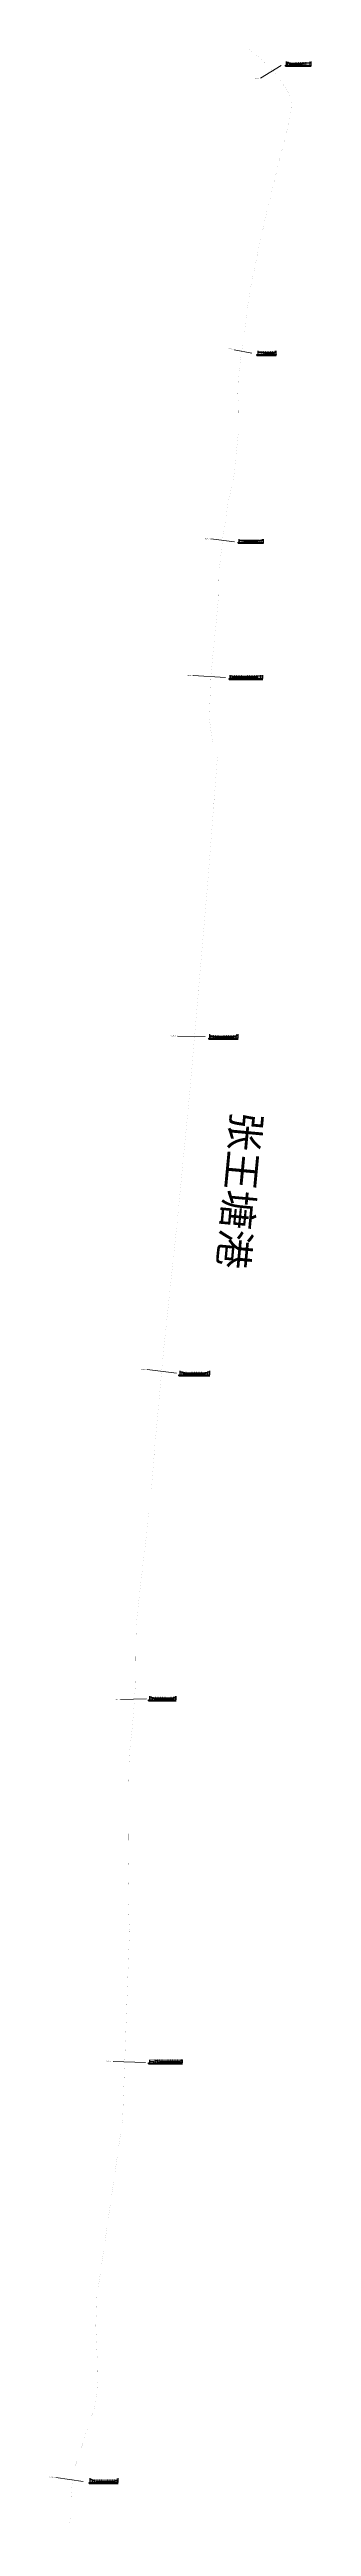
# Model space of a CAD drawing. Extents: x 492136 to 493043, y 3422856 to 3431441.
import ezdxf
from ezdxf.enums import TextEntityAlignment as Align

# ---------------------------------------------------------------- set-up
doc = ezdxf.new("R2010")
doc.units = 0
doc.header["$LTSCALE"] = 0.5
doc.linetypes.add('X4', pattern=[1.6, 0, -1.6])
for name, color, linetype in [('DMX', 1, 'CONTINUOUS'), ('zdm1', 2, 'CONTINUOUS'), ('ZDMT5', 3, 'CONTINUOUS'), ('ZJ', 7, 'CONTINUOUS'), ('图层1', 4, 'CONTINUOUS'), ('断面线', 7, 'CONTINUOUS'), ('河道名称', 7, 'CONTINUOUS')]:
    doc.layers.add(name, color=color, linetype=linetype)
doc.layers.add('县级河道', color=12, linetype='CONTINUOUS', lineweight=60)
doc.layers.add('断面号', color=7, linetype='CONTINUOUS', lineweight=30)
doc.styles.add('HZ', font='rs.shx', dxfattribs={"width": 0.8, "bigfont": 'hztxt.shx'})
doc.styles.add('宋体', font='')
doc.styles.add('微软雅黑', font='msyh.ttf')
doc.styles.get('宋体').set_extended_font_data('SimSun')

msp = doc.modelspace()

# ---------------------------------------------------------------- linework, layer by layer
at = {"layer": 'DMX', "linetype": 'Continuous', "flags": 128}
for points in [[(492957.4, 3431396.7), (492959.2, 3431396.8), (492962.3, 3431396.6), (492965.9, 3431394.4), (492966.1, 3431394.4), (492966.8, 3431392.5), (492969.7, 3431389.7), (492973.8, 3431389.6), (492979.1, 3431389.4), (492985.1, 3431389.3), (492987.9, 3431389.3), (492991.7, 3431389.4), (492996.8, 3431389.4), (493001.5, 3431389.4), (493005.4, 3431389.7), (493007.6, 3431389.8), (493011.7, 3431392.4), (493012, 3431394.4), (493012.7, 3431394.4), (493016.9, 3431394.6), (493017.4, 3431395.2), (493019, 3431395.3), (493026.2, 3431395.5), (493034.5, 3431395.1), (493037.6, 3431395.5), (493039.7, 3431395.4), (493041.2, 3431395.3)], [(492858.7, 3430393.3), (492863.8, 3430393.2), (492863.8, 3430393.3), (492866.8, 3430393.4), (492869.5, 3430393.2), (492869.5, 3430393.4), (492870.2, 3430392.6), (492870.6, 3430393.2), (492870.7, 3430393.2), (492870.9, 3430390.8), (492876.8, 3430389.1), (492878.1, 3430389.2), (492880.5, 3430388.9), (492882.8, 3430388.7), (492886.2, 3430387.5), (492891.2, 3430387.4), (492895, 3430387.4), (492898.2, 3430387.4), (492901.2, 3430387.7), (492904.7, 3430387.7), (492910.3, 3430387.8), (492914, 3430389.2), (492916.1, 3430389.3), (492919.5, 3430390.7), (492919.8, 3430392.7), (492920.2, 3430392.6)], [(492793.3, 3429740.2), (492802.7, 3429740.1), (492811.1, 3429738.5), (492812.6, 3429738.4), (492814.6, 3429738.3), (492816.9, 3429738), (492819.3, 3429737.6), (492821.6, 3429737.1), (492823.8, 3429736.8), (492826.4, 3429736.3), (492829.5, 3429735.9), (492832.9, 3429735.9), (492836.4, 3429736.1), (492839.9, 3429736.6), (492843.5, 3429737.2), (492847, 3429737.7), (492850.4, 3429738.1), (492853.2, 3429738.6), (492856.1, 3429738.8), (492857.3, 3429739), (492865.2, 3429740.2), (492876.4, 3429740.3)], [(492761.9, 3429270.3), (492763.2, 3429270), (492767.2, 3429268.9), (492767.3, 3429269.1), (492768.1, 3429269.1), (492768.5, 3429267.1), (492773.1, 3429266.9), (492777.5, 3429267), (492781.4, 3429266.9), (492783.3, 3429266.8), (492785.9, 3429266.5), (492789.3, 3429265.6), (492792.8, 3429264.7), (492796.1, 3429264.4), (492799.4, 3429263.9), (492802.8, 3429263.5), (492806.3, 3429263.2), (492809.8, 3429263.6), (492812.1, 3429263.5), (492816.1, 3429263.4), (492819.6, 3429263.3), (492823.2, 3429263.6), (492826.7, 3429263.6), (492830.7, 3429263.7), (492832.7, 3429263.7), (492834.4, 3429263.7), (492836.3, 3429263.7), (492838, 3429263.7), (492841.1, 3429263.6), (492844.7, 3429263.6), (492849.2, 3429263.7), (492851.8, 3429263.7), (492855.5, 3429267.5), (492855.5, 3429267.5), (492855.9, 3429270.1), (492855.9, 3429269.9), (492856.7, 3429270.1), (492857.1, 3429269.9), (492867.5, 3429270), (492873.8, 3429269.9)], [(492691.9, 3428022.5), (492695.6, 3428022.4), (492701.4, 3428022.4), (492702.8, 3428022), (492703.2, 3428022), (492704.1, 3428022), (492704.7, 3428020.2), (492706.7, 3428019.4), (492708.6, 3428019.2), (492711, 3428017.2), (492713.3, 3428016.9), (492715.3, 3428016.8), (492717.5, 3428016.7), (492720.3, 3428016.5), (492723.5, 3428016.4), (492727.3, 3428016.3), (492731, 3428016.4), (492734.7, 3428016.6), (492738.3, 3428016.6), (492742.1, 3428016.7), (492745.8, 3428016.7), (492749.5, 3428016.7), (492753.2, 3428016.8), (492757, 3428016.8), (492760.7, 3428016.7), (492764.2, 3428016.9), (492767.5, 3428018.1), (492770.4, 3428019.3), (492771.6, 3428019.6), (492773.6, 3428019.7), (492778.1, 3428020.2), (492778.6, 3428022.1), (492779, 3428022.1), (492781, 3428022.7), (492783.2, 3428023.6), (492783.2, 3428023.6), (492784.1, 3428024.5), (492786.6, 3428024.5), (492788.1, 3428024.4)], [(492588.3, 3426857.7), (492592.1, 3426857.8), (492595.2, 3426857.7), (492598.3, 3426855.7), (492600.9, 3426855.4), (492601, 3426855.5), (492601.5, 3426855.5), (492601.9, 3426853.3), (492604, 3426851.5), (492607.6, 3426851.3), (492614.1, 3426851.1), (492616.5, 3426850.9), (492620.6, 3426850.7), (492623.4, 3426850.1), (492626.6, 3426849.9), (492629.8, 3426849.7), (492633.2, 3426849.7), (492637, 3426849.8), (492639, 3426849.8), (492641.1, 3426849.7), (492643.2, 3426849.6), (492649.7, 3426849.5), (492651.9, 3426849.4), (492654, 3426849.6), (492656.2, 3426849.9), (492658.6, 3426850.2), (492661.8, 3426850.4), (492664.9, 3426850.6), (492667.4, 3426851.2), (492670.9, 3426851.4), (492675.9, 3426853.6), (492676.1, 3426853.3), (492676.4, 3426855.5), (492676.5, 3426855.5), (492677.1, 3426855.3), (492680.7, 3426855.9), (492683.5, 3426857.1), (492684.3, 3426857.9), (492685.6, 3426857.9), (492690.2, 3426857.9)], [(492483.2, 3425731.3), (492485.5, 3425731.3), (492488, 3425731.2), (492488.6, 3425730.7), (492490.7, 3425729.4), (492492.4, 3425729.4), (492493.2, 3425729.3), (492493.4, 3425729.3), (492493.8, 3425727.4), (492498.2, 3425725.9), (492505, 3425725.9), (492506.3, 3425725.1), (492508.9, 3425723.9), (492511.4, 3425723.7), (492517.5, 3425723.6), (492525.1, 3425723.6), (492530.1, 3425723.7), (492537.1, 3425723.7), (492542.3, 3425723.7), (492548, 3425723.9), (492550, 3425724.4), (492552.1, 3425724.4), (492554.3, 3425724.4), (492556.5, 3425724.4), (492558.5, 3425725.1), (492559.1, 3425725.6), (492559.5, 3425725.3), (492560.1, 3425726), (492561.8, 3425726.2), (492562, 3425726.1), (492563.4, 3425726.5), (492565.9, 3425727.3), (492566.2, 3425729.3), (492566.8, 3425729.3), (492569.8, 3425729.5), (492570.7, 3425730.6), (492572.7, 3425730.9), (492573.3, 3425730.3)], [(492483.6, 3424469.2), (492497.3, 3424469.1), (492503.7, 3424471.2), (492510.4, 3424471.1), (492514.1, 3424469.9), (492518.9, 3424468.8), (492519.2, 3424468.7), (492520.5, 3424468.3), (492522.8, 3424466.6), (492525.2, 3424466.1), (492527.8, 3424466), (492530.2, 3424465.7), (492532.7, 3424465.6), (492535.2, 3424465.7), (492537.9, 3424465.3), (492540.7, 3424465.3), (492543.7, 3424465.8), (492546.7, 3424465.6), (492549.7, 3424465.6), (492552.7, 3424465.5), (492555.3, 3424465.8), (492557.9, 3424465.6), (492560.6, 3424465.7), (492563.2, 3424465.6), (492565.9, 3424465.8), (492568.6, 3424466), (492571.4, 3424466.2), (492574.2, 3424466.3), (492577.2, 3424466.9), (492579.5, 3424468.3), (492581.7, 3424468.4), (492583.4, 3424468.6), (492586.7, 3424469.3), (492586.8, 3424469.3), (492586.7, 3424469.3), (492588, 3424469.6), (492591, 3424471.1), (492591.7, 3424471.4), (492594.5, 3424471.5), (492595.6, 3424471.2)], [(492277.4, 3423020.2), (492280.4, 3423020.3), (492283.6, 3423019.3), (492284.6, 3423019.4), (492285.8, 3423015.8), (492289.2, 3423015.9), (492289.4, 3423015.8), (492290.6, 3423015.8), (492290.9, 3423015.3), (492291.2, 3423014.5), (492297.4, 3423013.3), (492301.5, 3423012.5), (492304.7, 3423011.9), (492307.9, 3423011.6), (492311.3, 3423011.5), (492314.8, 3423011.4), (492318.3, 3423011.3), (492322.2, 3423011.4), (492325.9, 3423011.5), (492328.9, 3423011.7), (492332.1, 3423011.7), (492336, 3423011.8), (492343.9, 3423012), (492349.1, 3423012.1), (492352.4, 3423012.5), (492355.6, 3423012.7), (492357.5, 3423013.2), (492358.8, 3423013.4), (492361.2, 3423013.5), (492363.5, 3423014), (492363.6, 3423016.6), (492364, 3423016.7), (492364, 3423016.7), (492367.9, 3423016.9), (492369.5, 3423018.1), (492371.4, 3423018.1), (492371.7, 3423018), (492372.7, 3423017.3)]]:
    msp.add_lwpolyline(points, dxfattribs=at)
at = {"layer": 'zdm1', "linetype": 'Continuous'}
for p, q in [((492952.9, 3431382.8), (492952.9, 3431386.3)), ((492952.9, 3431386.3), (492957.4, 3431386.3)), ((492952.9, 3431384.8), (493041.7, 3431384.8)), ((492952.9, 3431382.8), (493041.7, 3431382.8)), ((492956.8, 3431386.3), (492956.8, 3431399.3)), ((492956.9, 3431386.3), (492956.9, 3431399.3)), ((492956.9, 3431382.8), (492956.9, 3431386.3)), ((492957.4, 3431386.3), (493041.7, 3431386.3)), ((493041.6, 3431386.3), (493041.6, 3431399.3)), ((493041.7, 3431386.3), (493041.7, 3431399.3)), ((492858.1, 3430384.5), (492858.1, 3430396.5)), ((492858.2, 3430384.5), (492858.2, 3430396.5)), ((492920.6, 3430384.5), (492920.6, 3430396.5)), ((492920.7, 3430384.5), (492920.7, 3430396.5)), ((492854.2, 3430381), (492854.2, 3430384.5)), ((492854.2, 3430384.5), (492858.7, 3430384.5)), ((492854.2, 3430383), (492920.7, 3430383)), ((492854.2, 3430381), (492920.7, 3430381)), ((492858.2, 3430381), (492858.2, 3430384.5)), ((492858.7, 3430384.5), (492920.7, 3430384.5)), ((492788.8, 3429729.9), (492788.8, 3429733.4)), ((492788.8, 3429733.4), (492793.3, 3429733.4)), ((492788.8, 3429731.9), (492876.9, 3429731.9)), ((492788.8, 3429729.9), (492876.9, 3429729.9)), ((492792.8, 3429733.4), (492792.8, 3429743.4)), ((492792.8, 3429729.9), (492792.8, 3429733.4)), ((492792.9, 3429733.4), (492792.9, 3429743.4)), ((492793.3, 3429733.4), (492876.9, 3429733.4)), ((492876.8, 3429733.4), (492876.8, 3429743.4)), ((492876.9, 3429733.4), (492876.9, 3429743.4)), ((492761.3, 3429260.9), (492761.3, 3429272.9)), ((492761.4, 3429260.9), (492761.4, 3429272.9)), ((492874.3, 3429260.9), (492874.3, 3429272.9)), ((492874.4, 3429260.9), (492874.4, 3429272.9)), ((492757.4, 3429257.4), (492757.4, 3429260.9)), ((492757.4, 3429260.9), (492761.9, 3429260.9)), ((492757.4, 3429259.4), (492874.3, 3429259.4)), ((492757.4, 3429257.4), (492874.3, 3429257.4)), ((492761.4, 3429257.4), (492761.4, 3429260.9)), ((492761.9, 3429260.9), (492874.3, 3429260.9)), ((492687.4, 3428010.5), (492687.4, 3428014)), ((492687.4, 3428014), (492691.9, 3428014)), ((492687.4, 3428012.5), (492788.6, 3428012.5)), ((492687.4, 3428010.5), (492788.6, 3428010.5)), ((492691.4, 3428014), (492691.4, 3428028)), ((492691.4, 3428010.5), (492691.4, 3428014)), ((492691.5, 3428014), (492691.5, 3428028)), ((492691.9, 3428014), (492788.6, 3428014)), ((492788.5, 3428014), (492788.5, 3428028)), ((492788.6, 3428014), (492788.6, 3428028)), ((492583.8, 3426843.8), (492583.8, 3426847.3)), ((492583.8, 3426847.3), (492588.3, 3426847.3)), ((492583.8, 3426845.8), (492690.7, 3426845.8)), ((492583.8, 3426843.8), (492690.7, 3426843.8)), ((492587.8, 3426847.3), (492587.8, 3426861.3)), ((492587.8, 3426843.8), (492587.8, 3426847.3)), ((492587.9, 3426847.3), (492587.9, 3426861.3)), ((492588.3, 3426847.3), (492690.7, 3426847.3)), ((492690.6, 3426847.3), (492690.6, 3426861.3)), ((492690.7, 3426847.3), (492690.7, 3426861.3)), ((492478.7, 3425717.6), (492478.7, 3425721.1)), ((492478.7, 3425721.1), (492483.2, 3425721.1)), ((492478.7, 3425719.6), (492573.8, 3425719.6)), ((492478.7, 3425717.6), (492573.8, 3425717.6)), ((492482.7, 3425721.1), (492482.7, 3425734.1)), ((492482.7, 3425717.6), (492482.7, 3425721.1)), ((492482.8, 3425721.1), (492482.8, 3425734.1)), ((492483.2, 3425721.1), (492573.8, 3425721.1)), ((492573.7, 3425721.1), (492573.7, 3425734.1)), ((492573.8, 3425721.1), (492573.8, 3425734.1)), ((492479.1, 3424459.6), (492479.1, 3424463.1)), ((492479.1, 3424463.1), (492483.6, 3424463.1)), ((492483.1, 3424463.1), (492483.1, 3424474.1)), ((492483.1, 3424459.6), (492483.1, 3424463.1)), ((492483.2, 3424463.1), (492483.2, 3424474.1)), ((492483.6, 3424463.1), (492596.1, 3424463.1)), ((492596.1, 3424463.1), (492596.1, 3424474.1)), ((492596.2, 3424463.1), (492596.2, 3424474.1)), ((492479.1, 3424461.6), (492596.1, 3424461.6)), ((492479.1, 3424459.6), (492596.1, 3424459.6)), ((492272.9, 3423005), (492272.9, 3423008.5)), ((492272.9, 3423008.5), (492277.4, 3423008.5)), ((492272.9, 3423007), (492373.2, 3423007)), ((492272.9, 3423005), (492373.2, 3423005)), ((492276.9, 3423008.5), (492276.9, 3423023.5)), ((492276.9, 3423005), (492276.9, 3423008.5)), ((492277, 3423008.5), (492277, 3423023.5)), ((492277.4, 3423008.5), (492373.2, 3423008.5)), ((492373.1, 3423008.5), (492373.1, 3423023.5)), ((492373.2, 3423008.5), (492373.2, 3423023.5))]:
    msp.add_line(p, q, dxfattribs=at)
at = {"layer": 'zdm1', "linetype": 'X4'}
for p, q in [((492955.9, 3431396.3), (493042.7, 3431396.3)), ((492955.9, 3431391.3), (493042.7, 3431391.3)), ((492955.9, 3431386.3), (493042.7, 3431386.3)), ((492857.2, 3430394.5), (492921.7, 3430394.5)), ((492857.2, 3430389.5), (492921.7, 3430389.5)), ((492857.2, 3430384.5), (492921.7, 3430384.5)), ((492791.8, 3429738.4), (492877.9, 3429738.4)), ((492791.8, 3429733.4), (492877.9, 3429733.4)), ((492760.4, 3429270.9), (492875.3, 3429270.9)), ((492760.4, 3429265.9), (492875.3, 3429265.9)), ((492760.4, 3429260.9), (492875.3, 3429260.9)), ((492690.4, 3428024), (492789.6, 3428024)), ((492690.4, 3428019), (492789.6, 3428019)), ((492690.4, 3428014), (492789.6, 3428014)), ((492586.8, 3426857.3), (492691.7, 3426857.3)), ((492586.8, 3426852.3), (492691.7, 3426852.3)), ((492586.8, 3426847.3), (492691.7, 3426847.3)), ((492481.7, 3425731.1), (492574.8, 3425731.1)), ((492481.7, 3425726.1), (492574.8, 3425726.1)), ((492481.7, 3425721.1), (492574.8, 3425721.1)), ((492482.1, 3424473.1), (492597.1, 3424473.1)), ((492482.1, 3424468.1), (492597.1, 3424468.1)), ((492482.1, 3424463.1), (492597.1, 3424463.1)), ((492275.9, 3423018.5), (492374.2, 3423018.5)), ((492275.9, 3423013.5), (492374.2, 3423013.5)), ((492275.9, 3423008.5), (492374.2, 3423008.5))]:
    msp.add_line(p, q, dxfattribs=at)
at = {"layer": 'zdm1', "linetype": 'Continuous', "flags": 128}
for points in [[(492956.9, 3431399.3, 0.1, 0.1, 0), (492956.9, 3431400.3, 0.1, 0.1, 0)], [(492956.9, 3431397.3, 0.1, 0.1, 0), (492956.9, 3431398.3, 0.1, 0.1, 0)], [(492956.9, 3431395.3, 0.1, 0.1, 0), (492956.9, 3431396.3, 0.1, 0.1, 0)], [(492956.9, 3431393.3, 0.1, 0.1, 0), (492956.9, 3431394.3, 0.1, 0.1, 0)], [(492956.9, 3431391.3, 0.1, 0.1, 0), (492956.9, 3431392.3, 0.1, 0.1, 0)], [(492956.9, 3431389.3, 0.1, 0.1, 0), (492956.9, 3431390.3, 0.1, 0.1, 0)], [(492956.9, 3431387.3, 0.1, 0.1, 0), (492956.9, 3431388.3, 0.1, 0.1, 0)], [(493041.7, 3431399.3, 0.1, 0.1, 0), (493041.7, 3431400.3, 0.1, 0.1, 0)], [(493041.7, 3431397.3, 0.1, 0.1, 0), (493041.7, 3431398.3, 0.1, 0.1, 0)], [(493041.7, 3431395.3, 0.1, 0.1, 0), (493041.7, 3431396.3, 0.1, 0.1, 0)], [(493041.7, 3431393.3, 0.1, 0.1, 0), (493041.7, 3431394.3, 0.1, 0.1, 0)], [(493041.7, 3431391.3, 0.1, 0.1, 0), (493041.7, 3431392.3, 0.1, 0.1, 0)], [(493041.7, 3431389.3, 0.1, 0.1, 0), (493041.7, 3431390.3, 0.1, 0.1, 0)], [(493041.7, 3431387.3, 0.1, 0.1, 0), (493041.7, 3431388.3, 0.1, 0.1, 0)], [(492858.2, 3430395.5, 0.1, 0.1, 0), (492858.2, 3430396.5, 0.1, 0.1, 0)], [(492858.2, 3430393.5, 0.1, 0.1, 0), (492858.2, 3430394.5, 0.1, 0.1, 0)], [(492858.2, 3430391.5, 0.1, 0.1, 0), (492858.2, 3430392.5, 0.1, 0.1, 0)], [(492858.2, 3430389.5, 0.1, 0.1, 0), (492858.2, 3430390.5, 0.1, 0.1, 0)], [(492858.2, 3430387.5, 0.1, 0.1, 0), (492858.2, 3430388.5, 0.1, 0.1, 0)], [(492858.2, 3430385.5, 0.1, 0.1, 0), (492858.2, 3430386.5, 0.1, 0.1, 0)], [(492920.7, 3430395.5, 0.1, 0.1, 0), (492920.7, 3430396.5, 0.1, 0.1, 0)], [(492920.7, 3430393.5, 0.1, 0.1, 0), (492920.7, 3430394.5, 0.1, 0.1, 0)], [(492920.7, 3430391.5, 0.1, 0.1, 0), (492920.7, 3430392.5, 0.1, 0.1, 0)], [(492920.7, 3430389.5, 0.1, 0.1, 0), (492920.7, 3430390.5, 0.1, 0.1, 0)], [(492920.7, 3430387.5, 0.1, 0.1, 0), (492920.7, 3430388.5, 0.1, 0.1, 0)], [(492920.7, 3430385.5, 0.1, 0.1, 0), (492920.7, 3430386.5, 0.1, 0.1, 0)], [(492792.8, 3429742.4, 0.1, 0.1, 0), (492792.8, 3429743.4, 0.1, 0.1, 0)], [(492792.8, 3429740.4, 0.1, 0.1, 0), (492792.8, 3429741.4, 0.1, 0.1, 0)], [(492792.8, 3429738.4, 0.1, 0.1, 0), (492792.8, 3429739.4, 0.1, 0.1, 0)], [(492792.8, 3429736.4, 0.1, 0.1, 0), (492792.8, 3429737.4, 0.1, 0.1, 0)], [(492792.8, 3429734.4, 0.1, 0.1, 0), (492792.8, 3429735.4, 0.1, 0.1, 0)], [(492876.9, 3429742.4, 0.1, 0.1, 0), (492876.9, 3429743.4, 0.1, 0.1, 0)], [(492876.9, 3429740.4, 0.1, 0.1, 0), (492876.9, 3429741.4, 0.1, 0.1, 0)], [(492876.9, 3429738.4, 0.1, 0.1, 0), (492876.9, 3429739.4, 0.1, 0.1, 0)], [(492876.9, 3429736.4, 0.1, 0.1, 0), (492876.9, 3429737.4, 0.1, 0.1, 0)], [(492876.9, 3429734.4, 0.1, 0.1, 0), (492876.9, 3429735.4, 0.1, 0.1, 0)], [(492761.4, 3429271.9, 0.1, 0.1, 0), (492761.4, 3429272.9, 0.1, 0.1, 0)], [(492761.4, 3429269.9, 0.1, 0.1, 0), (492761.4, 3429270.9, 0.1, 0.1, 0)], [(492874.3, 3429271.9, 0.1, 0.1, 0), (492874.3, 3429272.9, 0.1, 0.1, 0)], [(492874.3, 3429269.9, 0.1, 0.1, 0), (492874.3, 3429270.9, 0.1, 0.1, 0)], [(492761.4, 3429267.9, 0.1, 0.1, 0), (492761.4, 3429268.9, 0.1, 0.1, 0)], [(492761.4, 3429265.9, 0.1, 0.1, 0), (492761.4, 3429266.9, 0.1, 0.1, 0)], [(492761.4, 3429263.9, 0.1, 0.1, 0), (492761.4, 3429264.9, 0.1, 0.1, 0)], [(492761.4, 3429261.9, 0.1, 0.1, 0), (492761.4, 3429262.9, 0.1, 0.1, 0)], [(492874.3, 3429267.9, 0.1, 0.1, 0), (492874.3, 3429268.9, 0.1, 0.1, 0)], [(492874.3, 3429265.9, 0.1, 0.1, 0), (492874.3, 3429266.9, 0.1, 0.1, 0)], [(492874.3, 3429263.9, 0.1, 0.1, 0), (492874.3, 3429264.9, 0.1, 0.1, 0)], [(492874.3, 3429261.9, 0.1, 0.1, 0), (492874.3, 3429262.9, 0.1, 0.1, 0)], [(492691.4, 3428027, 0.1, 0.1, 0), (492691.4, 3428028, 0.1, 0.1, 0)], [(492691.4, 3428025, 0.1, 0.1, 0), (492691.4, 3428026, 0.1, 0.1, 0)], [(492691.4, 3428023, 0.1, 0.1, 0), (492691.4, 3428024, 0.1, 0.1, 0)], [(492691.4, 3428021, 0.1, 0.1, 0), (492691.4, 3428022, 0.1, 0.1, 0)], [(492691.4, 3428019, 0.1, 0.1, 0), (492691.4, 3428020, 0.1, 0.1, 0)], [(492691.4, 3428017, 0.1, 0.1, 0), (492691.4, 3428018, 0.1, 0.1, 0)], [(492691.4, 3428015, 0.1, 0.1, 0), (492691.4, 3428016, 0.1, 0.1, 0)], [(492788.6, 3428027, 0.1, 0.1, 0), (492788.6, 3428028, 0.1, 0.1, 0)], [(492788.6, 3428025, 0.1, 0.1, 0), (492788.6, 3428026, 0.1, 0.1, 0)], [(492788.6, 3428023, 0.1, 0.1, 0), (492788.6, 3428024, 0.1, 0.1, 0)], [(492788.6, 3428021, 0.1, 0.1, 0), (492788.6, 3428022, 0.1, 0.1, 0)], [(492788.6, 3428019, 0.1, 0.1, 0), (492788.6, 3428020, 0.1, 0.1, 0)], [(492788.6, 3428017, 0.1, 0.1, 0), (492788.6, 3428018, 0.1, 0.1, 0)], [(492788.6, 3428015, 0.1, 0.1, 0), (492788.6, 3428016, 0.1, 0.1, 0)], [(492587.8, 3426860.3, 0.1, 0.1, 0), (492587.8, 3426861.3, 0.1, 0.1, 0)], [(492587.8, 3426858.3, 0.1, 0.1, 0), (492587.8, 3426859.3, 0.1, 0.1, 0)], [(492587.8, 3426856.3, 0.1, 0.1, 0), (492587.8, 3426857.3, 0.1, 0.1, 0)], [(492587.8, 3426854.3, 0.1, 0.1, 0), (492587.8, 3426855.3, 0.1, 0.1, 0)], [(492587.8, 3426852.3, 0.1, 0.1, 0), (492587.8, 3426853.3, 0.1, 0.1, 0)], [(492587.8, 3426850.3, 0.1, 0.1, 0), (492587.8, 3426851.3, 0.1, 0.1, 0)], [(492587.8, 3426848.3, 0.1, 0.1, 0), (492587.8, 3426849.3, 0.1, 0.1, 0)], [(492690.7, 3426860.3, 0.1, 0.1, 0), (492690.7, 3426861.3, 0.1, 0.1, 0)], [(492690.7, 3426858.3, 0.1, 0.1, 0), (492690.7, 3426859.3, 0.1, 0.1, 0)], [(492690.7, 3426856.3, 0.1, 0.1, 0), (492690.7, 3426857.3, 0.1, 0.1, 0)], [(492690.7, 3426854.3, 0.1, 0.1, 0), (492690.7, 3426855.3, 0.1, 0.1, 0)], [(492690.7, 3426852.3, 0.1, 0.1, 0), (492690.7, 3426853.3, 0.1, 0.1, 0)], [(492690.7, 3426850.3, 0.1, 0.1, 0), (492690.7, 3426851.3, 0.1, 0.1, 0)], [(492690.7, 3426848.3, 0.1, 0.1, 0), (492690.7, 3426849.3, 0.1, 0.1, 0)], [(492482.7, 3425734.1, 0.1, 0.1, 0), (492482.7, 3425735.1, 0.1, 0.1, 0)], [(492482.7, 3425732.1, 0.1, 0.1, 0), (492482.7, 3425733.1, 0.1, 0.1, 0)], [(492482.7, 3425730.1, 0.1, 0.1, 0), (492482.7, 3425731.1, 0.1, 0.1, 0)], [(492482.7, 3425728.1, 0.1, 0.1, 0), (492482.7, 3425729.1, 0.1, 0.1, 0)], [(492482.7, 3425726.1, 0.1, 0.1, 0), (492482.7, 3425727.1, 0.1, 0.1, 0)], [(492482.7, 3425724.1, 0.1, 0.1, 0), (492482.7, 3425725.1, 0.1, 0.1, 0)], [(492482.7, 3425722.1, 0.1, 0.1, 0), (492482.7, 3425723.1, 0.1, 0.1, 0)], [(492573.8, 3425734.1, 0.1, 0.1, 0), (492573.8, 3425735.1, 0.1, 0.1, 0)], [(492573.8, 3425732.1, 0.1, 0.1, 0), (492573.8, 3425733.1, 0.1, 0.1, 0)], [(492573.8, 3425730.1, 0.1, 0.1, 0), (492573.8, 3425731.1, 0.1, 0.1, 0)], [(492573.8, 3425728.1, 0.1, 0.1, 0), (492573.8, 3425729.1, 0.1, 0.1, 0)], [(492573.8, 3425726.1, 0.1, 0.1, 0), (492573.8, 3425727.1, 0.1, 0.1, 0)], [(492573.8, 3425724.1, 0.1, 0.1, 0), (492573.8, 3425725.1, 0.1, 0.1, 0)], [(492573.8, 3425722.1, 0.1, 0.1, 0), (492573.8, 3425723.1, 0.1, 0.1, 0)], [(492483.1, 3424474.1, 0.1, 0.1, 0), (492483.1, 3424475.1, 0.1, 0.1, 0)], [(492483.1, 3424472.1, 0.1, 0.1, 0), (492483.1, 3424473.1, 0.1, 0.1, 0)], [(492483.1, 3424470.1, 0.1, 0.1, 0), (492483.1, 3424471.1, 0.1, 0.1, 0)], [(492483.1, 3424468.1, 0.1, 0.1, 0), (492483.1, 3424469.1, 0.1, 0.1, 0)], [(492483.1, 3424466.1, 0.1, 0.1, 0), (492483.1, 3424467.1, 0.1, 0.1, 0)], [(492483.1, 3424464.1, 0.1, 0.1, 0), (492483.1, 3424465.1, 0.1, 0.1, 0)], [(492596.1, 3424474.1, 0.1, 0.1, 0), (492596.1, 3424475.1, 0.1, 0.1, 0)], [(492596.1, 3424472.1, 0.1, 0.1, 0), (492596.1, 3424473.1, 0.1, 0.1, 0)], [(492596.1, 3424470.1, 0.1, 0.1, 0), (492596.1, 3424471.1, 0.1, 0.1, 0)], [(492596.1, 3424468.1, 0.1, 0.1, 0), (492596.1, 3424469.1, 0.1, 0.1, 0)], [(492596.1, 3424466.1, 0.1, 0.1, 0), (492596.1, 3424467.1, 0.1, 0.1, 0)], [(492596.1, 3424464.1, 0.1, 0.1, 0), (492596.1, 3424465.1, 0.1, 0.1, 0)], [(492276.9, 3423023.5, 0.1, 0.1, 0), (492276.9, 3423024.5, 0.1, 0.1, 0)], [(492276.9, 3423021.5, 0.1, 0.1, 0), (492276.9, 3423022.5, 0.1, 0.1, 0)], [(492276.9, 3423019.5, 0.1, 0.1, 0), (492276.9, 3423020.5, 0.1, 0.1, 0)], [(492276.9, 3423017.5, 0.1, 0.1, 0), (492276.9, 3423018.5, 0.1, 0.1, 0)], [(492276.9, 3423015.5, 0.1, 0.1, 0), (492276.9, 3423016.5, 0.1, 0.1, 0)], [(492276.9, 3423013.5, 0.1, 0.1, 0), (492276.9, 3423014.5, 0.1, 0.1, 0)], [(492276.9, 3423011.5, 0.1, 0.1, 0), (492276.9, 3423012.5, 0.1, 0.1, 0)], [(492276.9, 3423009.5, 0.1, 0.1, 0), (492276.9, 3423010.5, 0.1, 0.1, 0)], [(492373.2, 3423023.5, 0.1, 0.1, 0), (492373.2, 3423024.5, 0.1, 0.1, 0)], [(492373.2, 3423021.5, 0.1, 0.1, 0), (492373.2, 3423022.5, 0.1, 0.1, 0)], [(492373.2, 3423019.5, 0.1, 0.1, 0), (492373.2, 3423020.5, 0.1, 0.1, 0)], [(492373.2, 3423017.5, 0.1, 0.1, 0), (492373.2, 3423018.5, 0.1, 0.1, 0)], [(492373.2, 3423015.5, 0.1, 0.1, 0), (492373.2, 3423016.5, 0.1, 0.1, 0)], [(492373.2, 3423013.5, 0.1, 0.1, 0), (492373.2, 3423014.5, 0.1, 0.1, 0)], [(492373.2, 3423011.5, 0.1, 0.1, 0), (492373.2, 3423012.5, 0.1, 0.1, 0)], [(492373.2, 3423009.5, 0.1, 0.1, 0), (492373.2, 3423010.5, 0.1, 0.1, 0)]]:
    msp.add_lwpolyline(points, format="xyseb", dxfattribs=at)
at = {"layer": 'ZDMT5', "linetype": 'X4'}
for p, q in [((492957.4, 3431386.3), (492957.4, 3431396.7)), ((492959.2, 3431386.3), (492959.2, 3431396.8)), ((492962.3, 3431386.3), (492962.3, 3431396.6)), ((492965.9, 3431386.3), (492965.9, 3431394.4)), ((492966.1, 3431386.3), (492966.1, 3431394.4)), ((492966.8, 3431386.3), (492966.8, 3431392.5)), ((492969.7, 3431386.3), (492969.7, 3431389.7)), ((492973.8, 3431386.3), (492973.8, 3431389.6)), ((492979.1, 3431386.3), (492979.1, 3431389.4)), ((492985.1, 3431386.3), (492985.1, 3431389.3)), ((492987.9, 3431386.3), (492987.9, 3431389.3)), ((492991.7, 3431386.3), (492991.7, 3431389.4)), ((492996.8, 3431386.3), (492996.8, 3431389.4)), ((493001.5, 3431386.3), (493001.5, 3431389.4)), ((493005.4, 3431386.3), (493005.4, 3431389.7)), ((493007.6, 3431386.3), (493007.6, 3431389.8)), ((493011.7, 3431386.3), (493011.7, 3431392.4)), ((493012, 3431386.3), (493012, 3431394.4)), ((493012.7, 3431386.3), (493012.7, 3431394.4)), ((493016.9, 3431386.3), (493016.9, 3431394.6)), ((493017.4, 3431386.3), (493017.4, 3431395.2)), ((493019, 3431386.3), (493019, 3431395.3)), ((493026.2, 3431386.3), (493026.2, 3431395.5)), ((493034.5, 3431386.3), (493034.5, 3431395.1)), ((493037.6, 3431386.3), (493037.6, 3431395.5)), ((493039.7, 3431386.3), (493039.7, 3431395.4)), ((493041.2, 3431386.3), (493041.2, 3431395.3)), ((492858.7, 3430384.5), (492858.7, 3430393.3)), ((492863.8, 3430384.5), (492863.8, 3430393.3)), ((492863.8, 3430384.5), (492863.8, 3430393.2)), ((492866.8, 3430384.5), (492866.8, 3430393.4)), ((492869.5, 3430384.5), (492869.5, 3430393.4)), ((492869.5, 3430384.5), (492869.5, 3430393.2)), ((492870.2, 3430384.5), (492870.2, 3430392.6)), ((492870.6, 3430384.5), (492870.6, 3430393.2)), ((492870.7, 3430384.5), (492870.7, 3430393.2)), ((492870.9, 3430384.5), (492870.9, 3430390.8)), ((492876.8, 3430384.5), (492876.8, 3430389.1)), ((492878.1, 3430384.5), (492878.1, 3430389.2)), ((492880.5, 3430384.5), (492880.5, 3430388.9)), ((492882.8, 3430384.5), (492882.8, 3430388.7)), ((492886.2, 3430384.5), (492886.2, 3430387.5)), ((492891.2, 3430384.5), (492891.2, 3430387.4)), ((492895, 3430384.5), (492895, 3430387.4)), ((492898.2, 3430384.5), (492898.2, 3430387.4)), ((492901.2, 3430384.5), (492901.2, 3430387.7)), ((492904.7, 3430384.5), (492904.7, 3430387.7)), ((492910.3, 3430384.5), (492910.3, 3430387.8)), ((492914, 3430384.5), (492914, 3430389.2)), ((492916.1, 3430384.5), (492916.1, 3430389.3)), ((492919.5, 3430384.5), (492919.5, 3430390.7)), ((492919.8, 3430384.5), (492919.8, 3430392.7)), ((492920.2, 3430384.5), (492920.2, 3430392.6)), ((492793.3, 3429733.4), (492793.3, 3429740.2)), ((492802.7, 3429733.4), (492802.7, 3429740.1)), ((492811.1, 3429733.4), (492811.1, 3429738.5)), ((492812.6, 3429733.4), (492812.6, 3429738.4)), ((492814.6, 3429733.4), (492814.6, 3429738.3)), ((492816.9, 3429733.4), (492816.9, 3429738)), ((492819.3, 3429733.4), (492819.3, 3429737.6)), ((492821.6, 3429733.4), (492821.6, 3429737.1)), ((492823.8, 3429733.4), (492823.8, 3429736.8)), ((492826.4, 3429733.4), (492826.4, 3429736.3)), ((492829.5, 3429733.4), (492829.5, 3429735.9)), ((492832.9, 3429733.4), (492832.9, 3429735.9)), ((492836.4, 3429733.4), (492836.4, 3429736.1)), ((492839.9, 3429733.4), (492839.9, 3429736.6)), ((492843.5, 3429733.4), (492843.5, 3429737.2)), ((492847, 3429733.4), (492847, 3429737.7)), ((492850.4, 3429733.4), (492850.4, 3429738.1)), ((492853.2, 3429733.4), (492853.2, 3429738.6)), ((492856.1, 3429733.4), (492856.1, 3429738.8)), ((492857.3, 3429733.4), (492857.3, 3429739)), ((492865.2, 3429733.4), (492865.2, 3429740.2)), ((492876.4, 3429733.4), (492876.4, 3429740.3)), ((492761.9, 3429260.9), (492761.9, 3429270.3)), ((492763.2, 3429260.9), (492763.2, 3429270)), ((492767.2, 3429260.9), (492767.2, 3429268.9)), ((492767.3, 3429260.9), (492767.3, 3429269.1)), ((492768.1, 3429260.9), (492768.1, 3429269.1)), ((492768.5, 3429260.9), (492768.5, 3429267.1)), ((492773.1, 3429260.9), (492773.1, 3429266.9)), ((492777.5, 3429260.9), (492777.5, 3429267)), ((492781.4, 3429260.9), (492781.4, 3429266.9)), ((492783.3, 3429260.9), (492783.3, 3429266.8)), ((492785.9, 3429260.9), (492785.9, 3429266.5)), ((492789.3, 3429260.9), (492789.3, 3429265.6)), ((492792.8, 3429260.9), (492792.8, 3429264.7)), ((492796.1, 3429260.9), (492796.1, 3429264.4)), ((492799.4, 3429260.9), (492799.4, 3429263.9)), ((492802.8, 3429260.9), (492802.8, 3429263.5)), ((492806.3, 3429260.9), (492806.3, 3429263.2)), ((492809.8, 3429260.9), (492809.8, 3429263.6)), ((492812.1, 3429260.9), (492812.1, 3429263.5)), ((492816.1, 3429260.9), (492816.1, 3429263.4)), ((492819.6, 3429260.9), (492819.6, 3429263.3)), ((492823.2, 3429260.9), (492823.2, 3429263.6)), ((492826.7, 3429260.9), (492826.7, 3429263.6)), ((492830.7, 3429260.9), (492830.7, 3429263.7)), ((492832.7, 3429260.9), (492832.7, 3429263.7)), ((492834.4, 3429260.9), (492834.4, 3429263.7)), ((492836.3, 3429260.9), (492836.3, 3429263.7)), ((492838, 3429260.9), (492838, 3429263.7)), ((492841.1, 3429260.9), (492841.1, 3429263.6)), ((492844.7, 3429260.9), (492844.7, 3429263.6)), ((492849.2, 3429260.9), (492849.2, 3429263.7)), ((492851.8, 3429260.9), (492851.8, 3429263.7)), ((492855.5, 3429260.9), (492855.5, 3429267.5)), ((492855.5, 3429260.9), (492855.5, 3429267.5)), ((492855.9, 3429260.9), (492855.9, 3429270.1)), ((492855.9, 3429260.9), (492855.9, 3429269.9)), ((492856.7, 3429260.9), (492856.7, 3429270.1)), ((492857.1, 3429260.9), (492857.1, 3429269.9)), ((492867.5, 3429260.9), (492867.5, 3429270)), ((492873.8, 3429260.9), (492873.8, 3429269.9)), ((492691.9, 3428014), (492691.9, 3428022.5)), ((492695.6, 3428014), (492695.6, 3428022.4)), ((492701.4, 3428014), (492701.4, 3428022.4)), ((492702.8, 3428014), (492702.8, 3428022)), ((492703.2, 3428014), (492703.2, 3428022)), ((492704.1, 3428014), (492704.1, 3428022)), ((492704.7, 3428014), (492704.7, 3428020.2)), ((492706.7, 3428014), (492706.7, 3428019.4)), ((492708.6, 3428014), (492708.6, 3428019.2)), ((492711, 3428014), (492711, 3428017.2)), ((492713.3, 3428014), (492713.3, 3428016.9)), ((492715.3, 3428014), (492715.3, 3428016.8)), ((492717.5, 3428014), (492717.5, 3428016.7)), ((492720.3, 3428014), (492720.3, 3428016.5)), ((492723.5, 3428014), (492723.5, 3428016.4)), ((492727.3, 3428014), (492727.3, 3428016.3)), ((492731, 3428014), (492731, 3428016.4)), ((492734.7, 3428014), (492734.7, 3428016.6)), ((492738.3, 3428014), (492738.3, 3428016.6)), ((492742.1, 3428014), (492742.1, 3428016.7)), ((492745.8, 3428014), (492745.8, 3428016.7)), ((492749.5, 3428014), (492749.5, 3428016.7)), ((492753.2, 3428014), (492753.2, 3428016.8)), ((492757, 3428014), (492757, 3428016.8)), ((492760.7, 3428014), (492760.7, 3428016.7)), ((492764.2, 3428014), (492764.2, 3428016.9)), ((492767.5, 3428014), (492767.5, 3428018.1)), ((492770.4, 3428014), (492770.4, 3428019.3)), ((492771.6, 3428014), (492771.6, 3428019.6)), ((492773.6, 3428014), (492773.6, 3428019.7)), ((492778.1, 3428014), (492778.1, 3428020.2)), ((492778.6, 3428014), (492778.6, 3428022.1)), ((492779, 3428014), (492779, 3428022.1)), ((492781, 3428014), (492781, 3428022.7)), ((492783.2, 3428014), (492783.2, 3428023.6)), ((492783.2, 3428014), (492783.2, 3428023.6)), ((492784.1, 3428014), (492784.1, 3428024.5)), ((492786.6, 3428014), (492786.6, 3428024.5)), ((492788.1, 3428014), (492788.1, 3428024.4)), ((492588.3, 3426847.3), (492588.3, 3426857.7)), ((492592.1, 3426847.3), (492592.1, 3426857.8)), ((492595.2, 3426847.3), (492595.2, 3426857.7)), ((492598.3, 3426847.3), (492598.3, 3426855.7)), ((492600.9, 3426847.3), (492600.9, 3426855.4)), ((492601, 3426847.3), (492601, 3426855.5)), ((492601.5, 3426847.3), (492601.5, 3426855.5)), ((492601.9, 3426847.3), (492601.9, 3426853.3)), ((492604, 3426847.3), (492604, 3426851.5)), ((492607.6, 3426847.3), (492607.6, 3426851.3)), ((492614.1, 3426847.3), (492614.1, 3426851.1)), ((492616.5, 3426847.3), (492616.5, 3426850.9)), ((492620.6, 3426847.3), (492620.6, 3426850.7)), ((492623.4, 3426847.3), (492623.4, 3426850.1)), ((492626.6, 3426847.3), (492626.6, 3426849.9)), ((492629.8, 3426847.3), (492629.8, 3426849.7)), ((492633.2, 3426847.3), (492633.2, 3426849.7)), ((492637, 3426847.3), (492637, 3426849.8)), ((492639, 3426847.3), (492639, 3426849.8)), ((492641.1, 3426847.3), (492641.1, 3426849.7)), ((492643.2, 3426847.3), (492643.2, 3426849.6)), ((492649.7, 3426847.3), (492649.7, 3426849.5)), ((492651.9, 3426847.3), (492651.9, 3426849.4)), ((492654, 3426847.3), (492654, 3426849.6)), ((492656.2, 3426847.3), (492656.2, 3426849.9)), ((492658.6, 3426847.3), (492658.6, 3426850.2)), ((492661.8, 3426847.3), (492661.8, 3426850.4)), ((492664.9, 3426847.3), (492664.9, 3426850.6)), ((492667.4, 3426847.3), (492667.4, 3426851.2)), ((492670.9, 3426847.3), (492670.9, 3426851.4)), ((492675.9, 3426847.3), (492675.9, 3426853.6)), ((492676.1, 3426847.3), (492676.1, 3426853.3)), ((492676.4, 3426847.3), (492676.4, 3426855.5)), ((492676.5, 3426847.3), (492676.5, 3426855.5)), ((492677.1, 3426847.3), (492677.1, 3426855.3)), ((492680.7, 3426847.3), (492680.7, 3426855.9)), ((492683.5, 3426847.3), (492683.5, 3426857.1)), ((492684.3, 3426847.3), (492684.3, 3426857.9)), ((492685.6, 3426847.3), (492685.6, 3426857.9)), ((492690.2, 3426847.3), (492690.2, 3426857.9)), ((492483.2, 3425721.1), (492483.2, 3425731.3)), ((492485.5, 3425721.1), (492485.5, 3425731.3)), ((492488, 3425721.1), (492488, 3425731.2)), ((492488.6, 3425721.1), (492488.6, 3425730.7)), ((492490.7, 3425721.1), (492490.7, 3425729.4)), ((492492.4, 3425721.1), (492492.4, 3425729.4)), ((492493.2, 3425721.1), (492493.2, 3425729.3)), ((492493.4, 3425721.1), (492493.4, 3425729.3)), ((492493.8, 3425721.1), (492493.8, 3425727.4)), ((492498.2, 3425721.1), (492498.2, 3425725.9)), ((492505, 3425721.1), (492505, 3425725.9)), ((492506.3, 3425721.1), (492506.3, 3425725.1)), ((492508.9, 3425721.1), (492508.9, 3425723.9)), ((492511.4, 3425721.1), (492511.4, 3425723.7)), ((492517.5, 3425721.1), (492517.5, 3425723.6)), ((492525.1, 3425721.1), (492525.1, 3425723.6)), ((492530.1, 3425721.1), (492530.1, 3425723.7)), ((492537.1, 3425721.1), (492537.1, 3425723.7)), ((492542.3, 3425721.1), (492542.3, 3425723.7)), ((492548, 3425721.1), (492548, 3425723.9)), ((492550, 3425721.1), (492550, 3425724.4)), ((492552.1, 3425721.1), (492552.1, 3425724.4)), ((492554.3, 3425721.1), (492554.3, 3425724.4)), ((492556.5, 3425721.1), (492556.5, 3425724.4)), ((492558.5, 3425721.1), (492558.5, 3425725.1)), ((492559.1, 3425721.1), (492559.1, 3425725.6)), ((492559.5, 3425721.1), (492559.5, 3425725.3)), ((492560.1, 3425721.1), (492560.1, 3425726)), ((492561.8, 3425721.1), (492561.8, 3425726.2)), ((492562, 3425721.1), (492562, 3425726.1)), ((492563.4, 3425721.1), (492563.4, 3425726.5)), ((492565.9, 3425721.1), (492565.9, 3425727.3)), ((492566.2, 3425721.1), (492566.2, 3425729.3)), ((492566.8, 3425721.1), (492566.8, 3425729.3)), ((492569.8, 3425721.1), (492569.8, 3425729.5)), ((492570.7, 3425721.1), (492570.7, 3425730.6)), ((492572.7, 3425721.1), (492572.7, 3425730.9)), ((492573.3, 3425721.1), (492573.3, 3425730.3)), ((492483.6, 3424463.1), (492483.6, 3424469.2)), ((492497.3, 3424463.1), (492497.3, 3424469.1)), ((492503.7, 3424463.1), (492503.7, 3424471.2)), ((492510.4, 3424463.1), (492510.4, 3424471.1)), ((492514.1, 3424463.1), (492514.1, 3424469.9)), ((492518.9, 3424463.1), (492518.9, 3424468.8)), ((492519.2, 3424463.1), (492519.2, 3424468.7)), ((492520.5, 3424463.1), (492520.5, 3424468.3)), ((492522.8, 3424463.1), (492522.8, 3424466.6)), ((492525.2, 3424463.1), (492525.2, 3424466.1)), ((492527.8, 3424463.1), (492527.8, 3424466)), ((492530.2, 3424463.1), (492530.2, 3424465.7)), ((492532.7, 3424463.1), (492532.7, 3424465.6)), ((492535.2, 3424463.1), (492535.2, 3424465.7)), ((492537.9, 3424463.1), (492537.9, 3424465.3)), ((492540.7, 3424463.1), (492540.7, 3424465.3)), ((492543.7, 3424463.1), (492543.7, 3424465.8)), ((492546.7, 3424463.1), (492546.7, 3424465.6)), ((492549.7, 3424463.1), (492549.7, 3424465.6)), ((492552.7, 3424463.1), (492552.7, 3424465.5)), ((492555.3, 3424463.1), (492555.3, 3424465.8)), ((492557.9, 3424463.1), (492557.9, 3424465.6)), ((492560.6, 3424463.1), (492560.6, 3424465.7)), ((492563.2, 3424463.1), (492563.2, 3424465.6)), ((492565.9, 3424463.1), (492565.9, 3424465.8)), ((492568.6, 3424463.1), (492568.6, 3424466)), ((492571.4, 3424463.1), (492571.4, 3424466.2)), ((492574.2, 3424463.1), (492574.2, 3424466.3)), ((492577.2, 3424463.1), (492577.2, 3424466.9)), ((492579.5, 3424463.1), (492579.5, 3424468.3)), ((492581.7, 3424463.1), (492581.7, 3424468.4)), ((492583.4, 3424463.1), (492583.4, 3424468.6)), ((492586.7, 3424463.1), (492586.7, 3424469.3)), ((492588, 3424463.1), (492588, 3424469.6)), ((492591, 3424463.1), (492591, 3424471.1)), ((492591.7, 3424463.1), (492591.7, 3424471.4)), ((492594.5, 3424463.1), (492594.5, 3424471.5)), ((492595.6, 3424463.1), (492595.6, 3424471.2)), ((492277.4, 3423008.5), (492277.4, 3423020.2)), ((492280.4, 3423008.5), (492280.4, 3423020.3)), ((492283.6, 3423008.5), (492283.6, 3423019.3)), ((492284.6, 3423008.5), (492284.6, 3423019.4)), ((492285.8, 3423008.5), (492285.8, 3423015.8)), ((492289.2, 3423008.5), (492289.2, 3423015.9)), ((492289.4, 3423008.5), (492289.4, 3423015.8)), ((492290.6, 3423008.5), (492290.6, 3423015.8)), ((492290.9, 3423008.5), (492290.9, 3423015.3)), ((492291.2, 3423008.5), (492291.2, 3423014.5)), ((492297.4, 3423008.5), (492297.4, 3423013.3)), ((492301.5, 3423008.5), (492301.5, 3423012.5)), ((492304.7, 3423008.5), (492304.7, 3423011.9)), ((492307.9, 3423008.5), (492307.9, 3423011.6)), ((492311.3, 3423008.5), (492311.3, 3423011.5)), ((492314.8, 3423008.5), (492314.8, 3423011.4)), ((492318.3, 3423008.5), (492318.3, 3423011.3)), ((492322.2, 3423008.5), (492322.2, 3423011.4)), ((492325.9, 3423008.5), (492325.9, 3423011.5)), ((492328.9, 3423008.5), (492328.9, 3423011.7)), ((492332.1, 3423008.5), (492332.1, 3423011.7)), ((492336, 3423008.5), (492336, 3423011.8)), ((492343.9, 3423008.5), (492343.9, 3423012)), ((492349.1, 3423008.5), (492349.1, 3423012.1)), ((492352.4, 3423008.5), (492352.4, 3423012.5)), ((492355.6, 3423008.5), (492355.6, 3423012.7)), ((492357.5, 3423008.5), (492357.5, 3423013.2)), ((492358.8, 3423008.5), (492358.8, 3423013.4)), ((492361.2, 3423008.5), (492361.2, 3423013.5)), ((492363.5, 3423008.5), (492363.5, 3423014)), ((492363.6, 3423008.5), (492363.6, 3423016.6)), ((492364, 3423008.5), (492364, 3423016.7)), ((492364, 3423008.5), (492364, 3423016.7)), ((492367.9, 3423008.5), (492367.9, 3423016.9)), ((492369.5, 3423008.5), (492369.5, 3423018.1)), ((492371.4, 3423008.5), (492371.4, 3423018.1)), ((492371.7, 3423008.5), (492371.7, 3423018)), ((492372.7, 3423008.5), (492372.7, 3423017.3))]:
    msp.add_line(p, q, dxfattribs=at)
at = {"layer": 'ZDMT5', "linetype": 'Continuous'}
for p, q in [((492957.4, 3431382.8), (492957.4, 3431386.3)), ((492959.2, 3431382.8), (492959.2, 3431386.3)), ((492962.3, 3431382.8), (492962.3, 3431386.3)), ((492965.9, 3431382.8), (492965.9, 3431386.3)), ((492966.8, 3431382.8), (492966.8, 3431386.3)), ((492969.7, 3431382.8), (492969.7, 3431386.3)), ((492973.8, 3431382.8), (492973.8, 3431386.3)), ((492979.1, 3431382.8), (492979.1, 3431386.3)), ((492985.1, 3431382.8), (492985.1, 3431386.3)), ((492987.9, 3431382.8), (492987.9, 3431386.3)), ((492991.7, 3431382.8), (492991.7, 3431386.3)), ((492996.8, 3431382.8), (492996.8, 3431386.3)), ((493001.5, 3431382.8), (493001.5, 3431386.3)), ((493005.4, 3431382.8), (493005.4, 3431386.3)), ((493007.6, 3431382.8), (493007.6, 3431386.3)), ((493011.7, 3431382.8), (493011.7, 3431386.3)), ((493012, 3431382.8), (493012, 3431386.3)), ((493012.7, 3431382.8), (493012.7, 3431386.3)), ((493016.9, 3431382.8), (493016.9, 3431386.3)), ((493017.4, 3431382.8), (493017.4, 3431386.3)), ((493019, 3431382.8), (493019, 3431386.3)), ((493026.2, 3431382.8), (493026.2, 3431386.3)), ((493034.5, 3431382.8), (493034.5, 3431386.3)), ((493037.6, 3431382.8), (493037.6, 3431386.3)), ((493039.7, 3431382.8), (493039.7, 3431386.3)), ((493041.2, 3431382.8), (493041.2, 3431386.3)), ((492858.7, 3430381), (492858.7, 3430384.5)), ((492863.8, 3430381), (492863.8, 3430384.5)), ((492866.8, 3430381), (492866.8, 3430384.5)), ((492869.5, 3430381), (492869.5, 3430384.5)), ((492870.2, 3430381), (492870.2, 3430384.5)), ((492870.6, 3430381), (492870.6, 3430384.5)), ((492876.8, 3430381), (492876.8, 3430384.5)), ((492878.1, 3430381), (492878.1, 3430384.5)), ((492880.5, 3430381), (492880.5, 3430384.5)), ((492882.8, 3430381), (492882.8, 3430384.5)), ((492886.2, 3430381), (492886.2, 3430384.5)), ((492891.2, 3430381), (492891.2, 3430384.5)), ((492895, 3430381), (492895, 3430384.5)), ((492898.2, 3430381), (492898.2, 3430384.5)), ((492901.2, 3430381), (492901.2, 3430384.5)), ((492904.7, 3430381), (492904.7, 3430384.5)), ((492910.3, 3430381), (492910.3, 3430384.5)), ((492914, 3430381), (492914, 3430384.5)), ((492916.1, 3430381), (492916.1, 3430384.5)), ((492919.5, 3430381), (492919.5, 3430384.5)), ((492920.2, 3430381), (492920.2, 3430384.5)), ((492793.3, 3429729.9), (492793.3, 3429733.4)), ((492802.7, 3429729.9), (492802.7, 3429733.4)), ((492811.1, 3429729.9), (492811.1, 3429733.4)), ((492812.6, 3429729.9), (492812.6, 3429733.4)), ((492814.6, 3429729.9), (492814.6, 3429733.4)), ((492816.9, 3429729.9), (492816.9, 3429733.4)), ((492819.3, 3429729.9), (492819.3, 3429733.4)), ((492821.6, 3429729.9), (492821.6, 3429733.4)), ((492823.8, 3429729.9), (492823.8, 3429733.4)), ((492826.4, 3429729.9), (492826.4, 3429733.4)), ((492829.5, 3429729.9), (492829.5, 3429733.4)), ((492832.9, 3429729.9), (492832.9, 3429733.4)), ((492836.4, 3429729.9), (492836.4, 3429733.4)), ((492839.9, 3429729.9), (492839.9, 3429733.4)), ((492843.5, 3429729.9), (492843.5, 3429733.4)), ((492847, 3429729.9), (492847, 3429733.4)), ((492850.4, 3429729.9), (492850.4, 3429733.4)), ((492853.2, 3429729.9), (492853.2, 3429733.4)), ((492856.1, 3429729.9), (492856.1, 3429733.4)), ((492857.3, 3429729.9), (492857.3, 3429733.4)), ((492865.2, 3429729.9), (492865.2, 3429733.4)), ((492876.4, 3429729.9), (492876.4, 3429733.4)), ((492761.9, 3429257.4), (492761.9, 3429260.9)), ((492763.2, 3429257.4), (492763.2, 3429260.9)), ((492767.2, 3429257.4), (492767.2, 3429260.9)), ((492768.1, 3429257.4), (492768.1, 3429260.9)), ((492768.5, 3429257.4), (492768.5, 3429260.9)), ((492773.1, 3429257.4), (492773.1, 3429260.9)), ((492777.5, 3429257.4), (492777.5, 3429260.9)), ((492781.4, 3429257.4), (492781.4, 3429260.9)), ((492783.3, 3429257.4), (492783.3, 3429260.9)), ((492785.9, 3429257.4), (492785.9, 3429260.9)), ((492789.3, 3429257.4), (492789.3, 3429260.9)), ((492792.8, 3429257.4), (492792.8, 3429260.9)), ((492796.1, 3429257.4), (492796.1, 3429260.9)), ((492799.4, 3429257.4), (492799.4, 3429260.9)), ((492802.8, 3429257.4), (492802.8, 3429260.9)), ((492806.3, 3429257.4), (492806.3, 3429260.9)), ((492809.8, 3429257.4), (492809.8, 3429260.9)), ((492812.1, 3429257.4), (492812.1, 3429260.9)), ((492816.1, 3429257.4), (492816.1, 3429260.9)), ((492819.6, 3429257.4), (492819.6, 3429260.9)), ((492823.2, 3429257.4), (492823.2, 3429260.9)), ((492826.7, 3429257.4), (492826.7, 3429260.9)), ((492830.7, 3429257.4), (492830.7, 3429260.9)), ((492832.7, 3429257.4), (492832.7, 3429260.9)), ((492834.4, 3429257.4), (492834.4, 3429260.9)), ((492836.3, 3429257.4), (492836.3, 3429260.9)), ((492838, 3429257.4), (492838, 3429260.9)), ((492841.1, 3429257.4), (492841.1, 3429260.9)), ((492844.7, 3429257.4), (492844.7, 3429260.9)), ((492849.2, 3429257.4), (492849.2, 3429260.9)), ((492851.8, 3429257.4), (492851.8, 3429260.9)), ((492855.5, 3429257.4), (492855.5, 3429260.9)), ((492855.9, 3429257.4), (492855.9, 3429260.9)), ((492856.7, 3429257.4), (492856.7, 3429260.9)), ((492857.1, 3429257.4), (492857.1, 3429260.9)), ((492867.5, 3429257.4), (492867.5, 3429260.9)), ((492873.8, 3429257.4), (492873.8, 3429260.9)), ((492691.9, 3428010.5), (492691.9, 3428014)), ((492695.6, 3428010.5), (492695.6, 3428014)), ((492701.4, 3428010.5), (492701.4, 3428014)), ((492702.8, 3428010.5), (492702.8, 3428014)), ((492703.2, 3428010.5), (492703.2, 3428014)), ((492704.1, 3428010.5), (492704.1, 3428014)), ((492704.7, 3428010.5), (492704.7, 3428014)), ((492706.7, 3428010.5), (492706.7, 3428014)), ((492708.6, 3428010.5), (492708.6, 3428014)), ((492711, 3428010.5), (492711, 3428014)), ((492713.3, 3428010.5), (492713.3, 3428014)), ((492715.3, 3428010.5), (492715.3, 3428014)), ((492717.5, 3428010.5), (492717.5, 3428014)), ((492720.3, 3428010.5), (492720.3, 3428014)), ((492723.5, 3428010.5), (492723.5, 3428014)), ((492727.3, 3428010.5), (492727.3, 3428014)), ((492731, 3428010.5), (492731, 3428014)), ((492734.7, 3428010.5), (492734.7, 3428014)), ((492738.3, 3428010.5), (492738.3, 3428014)), ((492742.1, 3428010.5), (492742.1, 3428014)), ((492745.8, 3428010.5), (492745.8, 3428014)), ((492749.5, 3428010.5), (492749.5, 3428014)), ((492753.2, 3428010.5), (492753.2, 3428014)), ((492757, 3428010.5), (492757, 3428014)), ((492760.7, 3428010.5), (492760.7, 3428014)), ((492764.2, 3428010.5), (492764.2, 3428014)), ((492767.5, 3428010.5), (492767.5, 3428014)), ((492770.4, 3428010.5), (492770.4, 3428014)), ((492771.6, 3428010.5), (492771.6, 3428014)), ((492773.6, 3428010.5), (492773.6, 3428014)), ((492778.1, 3428010.5), (492778.1, 3428014)), ((492778.6, 3428010.5), (492778.6, 3428014)), ((492779, 3428010.5), (492779, 3428014)), ((492781, 3428010.5), (492781, 3428014)), ((492783.2, 3428010.5), (492783.2, 3428014)), ((492784.1, 3428010.5), (492784.1, 3428014)), ((492786.6, 3428010.5), (492786.6, 3428014)), ((492788.1, 3428010.5), (492788.1, 3428014)), ((492588.3, 3426843.8), (492588.3, 3426847.3)), ((492592.1, 3426843.8), (492592.1, 3426847.3)), ((492595.2, 3426843.8), (492595.2, 3426847.3)), ((492598.3, 3426843.8), (492598.3, 3426847.3)), ((492600.9, 3426843.8), (492600.9, 3426847.3)), ((492601.5, 3426843.8), (492601.5, 3426847.3)), ((492601.9, 3426843.8), (492601.9, 3426847.3)), ((492604, 3426843.8), (492604, 3426847.3)), ((492607.6, 3426843.8), (492607.6, 3426847.3)), ((492614.1, 3426843.8), (492614.1, 3426847.3)), ((492616.5, 3426843.8), (492616.5, 3426847.3)), ((492620.6, 3426843.8), (492620.6, 3426847.3)), ((492623.4, 3426843.8), (492623.4, 3426847.3)), ((492626.6, 3426843.8), (492626.6, 3426847.3)), ((492629.8, 3426843.8), (492629.8, 3426847.3)), ((492633.2, 3426843.8), (492633.2, 3426847.3)), ((492637, 3426843.8), (492637, 3426847.3)), ((492639, 3426843.8), (492639, 3426847.3)), ((492641.1, 3426843.8), (492641.1, 3426847.3)), ((492643.2, 3426843.8), (492643.2, 3426847.3)), ((492649.7, 3426843.8), (492649.7, 3426847.3)), ((492651.9, 3426843.8), (492651.9, 3426847.3)), ((492654, 3426843.8), (492654, 3426847.3)), ((492656.2, 3426843.8), (492656.2, 3426847.3)), ((492658.6, 3426843.8), (492658.6, 3426847.3)), ((492661.8, 3426843.8), (492661.8, 3426847.3)), ((492664.9, 3426843.8), (492664.9, 3426847.3)), ((492667.4, 3426843.8), (492667.4, 3426847.3)), ((492670.9, 3426843.8), (492670.9, 3426847.3)), ((492675.9, 3426843.8), (492675.9, 3426847.3)), ((492676.4, 3426843.8), (492676.4, 3426847.3)), ((492677.1, 3426843.8), (492677.1, 3426847.3)), ((492680.7, 3426843.8), (492680.7, 3426847.3)), ((492683.5, 3426843.8), (492683.5, 3426847.3)), ((492684.3, 3426843.8), (492684.3, 3426847.3)), ((492685.6, 3426843.8), (492685.6, 3426847.3)), ((492690.2, 3426843.8), (492690.2, 3426847.3)), ((492483.2, 3425717.6), (492483.2, 3425721.1)), ((492485.5, 3425717.6), (492485.5, 3425721.1)), ((492488, 3425717.6), (492488, 3425721.1)), ((492488.6, 3425717.6), (492488.6, 3425721.1)), ((492490.7, 3425717.6), (492490.7, 3425721.1)), ((492492.4, 3425717.6), (492492.4, 3425721.1)), ((492493.2, 3425717.6), (492493.2, 3425721.1)), ((492493.8, 3425717.6), (492493.8, 3425721.1)), ((492498.2, 3425717.6), (492498.2, 3425721.1)), ((492505, 3425717.6), (492505, 3425721.1)), ((492506.3, 3425717.6), (492506.3, 3425721.1)), ((492508.9, 3425717.6), (492508.9, 3425721.1)), ((492511.4, 3425717.6), (492511.4, 3425721.1)), ((492517.5, 3425717.6), (492517.5, 3425721.1)), ((492525.1, 3425717.6), (492525.1, 3425721.1)), ((492530.1, 3425717.6), (492530.1, 3425721.1)), ((492537.1, 3425717.6), (492537.1, 3425721.1)), ((492542.3, 3425717.6), (492542.3, 3425721.1)), ((492548, 3425717.6), (492548, 3425721.1)), ((492550, 3425717.6), (492550, 3425721.1)), ((492552.1, 3425717.6), (492552.1, 3425721.1)), ((492554.3, 3425717.6), (492554.3, 3425721.1)), ((492556.5, 3425717.6), (492556.5, 3425721.1)), ((492558.5, 3425717.6), (492558.5, 3425721.1)), ((492559.1, 3425717.6), (492559.1, 3425721.1)), ((492559.5, 3425717.6), (492559.5, 3425721.1)), ((492560.1, 3425717.6), (492560.1, 3425721.1)), ((492561.8, 3425717.6), (492561.8, 3425721.1)), ((492563.4, 3425717.6), (492563.4, 3425721.1)), ((492565.9, 3425717.6), (492565.9, 3425721.1)), ((492566.8, 3425717.6), (492566.8, 3425721.1)), ((492569.8, 3425717.6), (492569.8, 3425721.1)), ((492570.7, 3425717.6), (492570.7, 3425721.1)), ((492572.7, 3425717.6), (492572.7, 3425721.1)), ((492573.3, 3425717.6), (492573.3, 3425721.1)), ((492483.6, 3424459.6), (492483.6, 3424463.1)), ((492497.3, 3424459.6), (492497.3, 3424463.1)), ((492503.7, 3424459.6), (492503.7, 3424463.1)), ((492510.4, 3424459.6), (492510.4, 3424463.1)), ((492514.1, 3424459.6), (492514.1, 3424463.1)), ((492518.9, 3424459.6), (492518.9, 3424463.1)), ((492520.5, 3424459.6), (492520.5, 3424463.1)), ((492522.8, 3424459.6), (492522.8, 3424463.1)), ((492525.2, 3424459.6), (492525.2, 3424463.1)), ((492527.8, 3424459.6), (492527.8, 3424463.1)), ((492530.2, 3424459.6), (492530.2, 3424463.1)), ((492532.7, 3424459.6), (492532.7, 3424463.1)), ((492535.2, 3424459.6), (492535.2, 3424463.1)), ((492537.9, 3424459.6), (492537.9, 3424463.1)), ((492540.7, 3424459.6), (492540.7, 3424463.1)), ((492543.7, 3424459.6), (492543.7, 3424463.1)), ((492546.7, 3424459.6), (492546.7, 3424463.1)), ((492549.7, 3424459.6), (492549.7, 3424463.1)), ((492552.7, 3424459.6), (492552.7, 3424463.1)), ((492555.3, 3424459.6), (492555.3, 3424463.1)), ((492557.9, 3424459.6), (492557.9, 3424463.1)), ((492560.6, 3424459.6), (492560.6, 3424463.1)), ((492563.2, 3424459.6), (492563.2, 3424463.1)), ((492565.9, 3424459.6), (492565.9, 3424463.1)), ((492568.6, 3424459.6), (492568.6, 3424463.1)), ((492571.4, 3424459.6), (492571.4, 3424463.1)), ((492574.2, 3424459.6), (492574.2, 3424463.1)), ((492577.2, 3424459.6), (492577.2, 3424463.1)), ((492579.5, 3424459.6), (492579.5, 3424463.1)), ((492581.7, 3424459.6), (492581.7, 3424463.1)), ((492583.4, 3424459.6), (492583.4, 3424463.1)), ((492586.7, 3424459.6), (492586.7, 3424463.1)), ((492588, 3424459.6), (492588, 3424463.1)), ((492591, 3424459.6), (492591, 3424463.1)), ((492591.7, 3424459.6), (492591.7, 3424463.1)), ((492594.5, 3424459.6), (492594.5, 3424463.1)), ((492595.6, 3424459.6), (492595.6, 3424463.1)), ((492277.4, 3423005), (492277.4, 3423008.5)), ((492280.4, 3423005), (492280.4, 3423008.5)), ((492283.6, 3423005), (492283.6, 3423008.5)), ((492284.6, 3423005), (492284.6, 3423008.5)), ((492285.8, 3423005), (492285.8, 3423008.5)), ((492289.2, 3423005), (492289.2, 3423008.5)), ((492290.6, 3423005), (492290.6, 3423008.5)), ((492290.9, 3423005), (492290.9, 3423008.5)), ((492291.2, 3423005), (492291.2, 3423008.5)), ((492297.4, 3423005), (492297.4, 3423008.5)), ((492301.5, 3423005), (492301.5, 3423008.5)), ((492304.7, 3423005), (492304.7, 3423008.5)), ((492307.9, 3423005), (492307.9, 3423008.5)), ((492311.3, 3423005), (492311.3, 3423008.5)), ((492314.8, 3423005), (492314.8, 3423008.5)), ((492318.3, 3423005), (492318.3, 3423008.5)), ((492322.2, 3423005), (492322.2, 3423008.5)), ((492325.9, 3423005), (492325.9, 3423008.5)), ((492328.9, 3423005), (492328.9, 3423008.5)), ((492332.1, 3423005), (492332.1, 3423008.5)), ((492336, 3423005), (492336, 3423008.5)), ((492343.9, 3423005), (492343.9, 3423008.5)), ((492349.1, 3423005), (492349.1, 3423008.5)), ((492352.4, 3423005), (492352.4, 3423008.5)), ((492355.6, 3423005), (492355.6, 3423008.5)), ((492357.5, 3423005), (492357.5, 3423008.5)), ((492358.8, 3423005), (492358.8, 3423008.5)), ((492361.2, 3423005), (492361.2, 3423008.5)), ((492363.5, 3423005), (492363.5, 3423008.5)), ((492364, 3423005), (492364, 3423008.5)), ((492367.9, 3423005), (492367.9, 3423008.5)), ((492369.5, 3423005), (492369.5, 3423008.5)), ((492371.4, 3423005), (492371.4, 3423008.5)), ((492372.7, 3423005), (492372.7, 3423008.5))]:
    msp.add_line(p, q, dxfattribs=at)
at = {"layer": '县级河道', "lineweight": 0, "const_width": 0.1}
msp.add_lwpolyline([(492828.3, 3431440.8), (492862.8, 3431412.9), (492891.4, 3431386.9), (492924.6, 3431347.9), (492950.6, 3431310.2), (492966.5, 3431283.5), (492970.4, 3431271.6), (492971.9, 3431263.2), (492973.3, 3431250.3), (492970.7, 3431212.6), (492961.6, 3431173.6), (492928.8, 3431046.8), (492911, 3430972.1), (492902.8, 3430936.6), (492891.7, 3430896.3), (492880.7, 3430846.5), (492869.9, 3430794), (492859.8, 3430750), (492830.6, 3430609.8), (492819.8, 3430536.4), (492810.6, 3430459.5), (492804.8, 3430418.8), (492797.8, 3430371.3), (492789.4, 3430301.3), (492787.5, 3430234.9), (492790.6, 3430221.7), (492790, 3430167.6), (492789.4, 3430110.1), (492773.7, 3429958.6), (492755.3, 3429876.2), (492735, 3429742.2), (492722.7, 3429628.5), (492720.8, 3429543), (492711, 3429432.4), (492704.3, 3429375.2), (492695, 3429271.9), (492688.9, 3429125.6), (492698.3, 3429051.3), (492711.6, 3428997.1), (492717.1, 3428986.9), (492684.2, 3428560.1), (492622.3, 3427836.7), (492579, 3427387.8), (492541.6, 3427033.9), (492531.3, 3426937.4), (492500.3, 3426598.9), (492488, 3426442.3), (492478.1, 3426352.8), (492475.1, 3426321.7), (492454.2, 3426145.6), (492439.8, 3426018.8), (492436.9, 3425981.7), (492435.1, 3425926.7), (492434.5, 3425828.9), (492433.4, 3425775), (492427, 3425677.7), (492421.8, 3425621), (492413.7, 3425545.7), (492411.4, 3425502.8), (492409.6, 3425383.6), (492410.2, 3425309.4), (492410.8, 3425171.6), (492408.5, 3425035.5), (492411.8, 3424938), (492413, 3424924.3), (492389, 3424266.6), (492299.7, 3423649.7), (492296.1, 3423550.8), (492301.3, 3423433.6), (492302.5, 3423364.6), (492300.1, 3423325.6), (492293.9, 3423279.6), (492289.6, 3423263.3), (492273.8, 3423217.2), (492271.5, 3423210.4), (492265.6, 3423191.6), (492252.6, 3423149.4), (492225.9, 3423067.8), (492215.4, 3423020.4), (492209.9, 3422947.5), (492210.4, 3422896.4), (492204.3, 3422856.4)], dxfattribs=at)
at = {"layer": '图层1', "linetype": 'Continuous'}
for p, q in [((492966.7, 3431392.9), (493011.8, 3431392.9)), ((492870.9, 3430391.1), (492919.6, 3430391.1)), ((492804, 3429739.9), (492862.9, 3429739.9)), ((492768.5, 3429267.4), (492855.4, 3429267.4)), ((492704.6, 3428020.4), (492778.2, 3428020.4)), ((492601.8, 3426853.8), (492676.2, 3426853.8)), ((492493.7, 3425727.6), (492565.9, 3425727.6)), ((492515.4, 3424469.6), (492586.7, 3424469.6)), ((492588, 3424469.6), (492588.1, 3424469.6)), ((492291.1, 3423014.9), (492363.6, 3423014.9))]:
    msp.add_line(p, q, dxfattribs=at)
at = {"layer": '断面线', "color": 3, "lineweight": 0}
for points in [[(492866.6, 3431341.7, 0), (492938.2, 3431385.1, 0)], [(492775.7, 3430400.6, 0), (492836, 3430388.2, 0)], [(492694.2, 3429745.4, 0), (492776.6, 3429735.1, 0)], [(492633.8, 3429271.5, 0), (492745.5, 3429264.2, 0)], [(492578.6, 3428021.9, 5.4), (492674.8, 3428020.1, 0)], [(492474, 3426865.8, 0), (492575.1, 3426853.1, 0)], [(492381.5, 3425722, 0), (492471.5, 3425724.7, 0)], [(492355.8, 3424467.7, 0), (492467.7, 3424464.9, 0)], [(492158, 3423026.1, 0), (492252.4, 3423012.7, 0)]]:
    msp.add_polyline3d(points, dxfattribs=at)

# ---------------------------------------------------------------- texts
at = {"layer": 'zdm1', "linetype": 'Continuous', "style": 'HZ', "width": 0.8}
for s, height, p in [('地 面 高 程', 0.6, (492954.9, 3431385.6)), ('里    程', 0.6, (492954.9, 3431383.8)), ('长ZWTG-1', 0.4, (492999.3, 3431382.4)), ('地 面 高 程', 0.6, (492856.2, 3430383.8)), ('里    程', 0.6, (492856.2, 3430382)), ('长ZWTG-2', 0.4, (492889.4, 3430380.6)), ('地 面 高 程', 0.6, (492790.8, 3429732.6)), ('里    程', 0.6, (492790.8, 3429730.9)), ('长ZWTG-3', 0.4, (492834.9, 3429729.5)), ('地 面 高 程', 0.6, (492759.4, 3429260.1)), ('里    程', 0.6, (492759.4, 3429258.4)), ('长ZWTG-4', 0.4, (492817.8, 3429257)), ('地 面 高 程', 0.6, (492689.4, 3428013.2)), ('里    程', 0.6, (492689.4, 3428011.5)), ('长ZWTG-5', 0.4, (492740, 3428010.1)), ('地 面 高 程', 0.6, (492585.8, 3426846.5)), ('里    程', 0.6, (492585.8, 3426844.8)), ('长ZWTG-6', 0.4, (492639.3, 3426843.4)), ('地 面 高 程', 0.6, (492480.7, 3425720.4)), ('里    程', 0.6, (492480.7, 3425718.6)), ('长ZWTG-7', 0.4, (492528.3, 3425717.2)), ('地 面 高 程', 0.6, (492481.1, 3424462.4)), ('里    程', 0.6, (492481.1, 3424460.6)), ('长ZWTG-8', 0.4, (492539.6, 3424459.2)), ('地 面 高 程', 0.6, (492274.9, 3423007.7)), ('里    程', 0.6, (492274.9, 3423006)), ('长ZWTG-9', 0.4, (492325, 3423004.6))]:
    msp.add_text(s, height=height, dxfattribs=at).set_placement(p, align=Align.MIDDLE)
for s, p in [('-5', (492956.8, 3431386.3)), ('5', (492956.8, 3431396.3)), ('0', (492956.8, 3431391.3)), ('5', (492858.1, 3430394.5)), ('0', (492858.1, 3430389.5)), ('-5', (492858.1, 3430384.5)), ('-5', (492792.7, 3429733.4)), ('0', (492792.7, 3429738.4)), ('5', (492761.3, 3429270.9)), ('-5', (492761.3, 3429260.9)), ('0', (492761.3, 3429265.9)), ('-5', (492691.3, 3428014)), ('5', (492691.3, 3428024)), ('0', (492691.3, 3428019)), ('-5', (492587.7, 3426847.3)), ('5', (492587.7, 3426857.3)), ('0', (492587.7, 3426852.3)), ('-5', (492482.6, 3425721.1)), ('5', (492482.6, 3425731.1)), ('0', (492482.6, 3425726.1)), ('-5', (492483, 3424463.1)), ('5', (492483, 3424473.1)), ('0', (492483, 3424468.1)), ('-5', (492276.8, 3423008.5)), ('5', (492276.8, 3423018.5)), ('0', (492276.8, 3423013.5))]:
    msp.add_text(s, height=0.3, dxfattribs=at).set_placement(p, align=Align.BOTTOM_RIGHT)
for s, p in [('5', (493041.8, 3431396.3)), ('0', (493041.8, 3431391.3)), ('-5', (493041.8, 3431386.3)), ('5', (492920.8, 3430394.5)), ('0', (492920.8, 3430389.5)), ('-5', (492920.8, 3430384.5)), ('0', (492877, 3429738.4)), ('-5', (492877, 3429733.4)), ('5', (492874.4, 3429270.9)), ('0', (492874.4, 3429265.9)), ('-5', (492874.4, 3429260.9)), ('5', (492788.7, 3428024)), ('0', (492788.7, 3428019)), ('-5', (492788.7, 3428014)), ('5', (492690.8, 3426857.3)), ('0', (492690.8, 3426852.3)), ('-5', (492690.8, 3426847.3)), ('5', (492573.9, 3425731.1)), ('0', (492573.9, 3425726.1)), ('-5', (492573.9, 3425721.1)), ('5', (492596.2, 3424473.1)), ('0', (492596.2, 3424468.1)), ('-5', (492596.2, 3424463.1)), ('5', (492373.3, 3423018.5)), ('0', (492373.3, 3423013.5)), ('-5', (492373.3, 3423008.5))]:
    msp.add_text(s, height=0.3, dxfattribs=at).set_placement(p)
at = {"layer": 'ZDMT5', "linetype": 'Continuous', "style": 'HZ', "width": 0.8}
for s, p in [('5.40', (492957.3, 3431385.6)), ('0+000.0', (492957.3, 3431383.8)), ('5.44', (492959.2, 3431385.6)), ('0+001.9', (492959.2, 3431383.8)), ('5.24', (492962.2, 3431385.6)), ('0+004.9', (492962.2, 3431383.8)), ('3.09', (492965.8, 3431385.6)), ('0+008.5', (492965.8, 3431383.8)), ('1.17', (492966.8, 3431385.6)), ('0+009.5', (492966.8, 3431383.8)), ('-1.61', (492969.6, 3431385.6)), ('0+012.3', (492969.6, 3431383.8)), ('-1.75', (492973.7, 3431385.6)), ('0+016.4', (492973.7, 3431383.8)), ('-1.90', (492979.1, 3431385.6)), ('0+021.8', (492979.1, 3431383.8)), ('-2.01', (492985, 3431385.6)), ('0+027.7', (492985, 3431383.8)), ('-2.08', (492987.8, 3431385.6)), ('0+030.5', (492987.8, 3431383.8)), ('-1.92', (492991.7, 3431385.6)), ('0+034.4', (492991.7, 3431383.8)), ('-1.90', (492996.7, 3431385.6)), ('0+039.4', (492996.7, 3431383.8)), ('-1.95', (493001.5, 3431385.6)), ('0+044.2', (493001.5, 3431383.8)), ('-1.64', (493005.4, 3431385.6)), ('0+048.1', (493005.4, 3431383.8)), ('-1.50', (493007.6, 3431385.6)), ('0+050.3', (493007.6, 3431383.8)), ('1.04', (493011.7, 3431385.6)), ('0+054.4', (493011.7, 3431383.8)), ('3.04', (493012, 3431385.6)), ('0+054.7', (493012, 3431383.8)), ('3.03', (493012.6, 3431385.6)), ('0+055.3', (493012.6, 3431383.8)), ('3.30', (493016.9, 3431385.6)), ('0+059.6', (493016.9, 3431383.8)), ('3.88', (493017.3, 3431385.6)), ('0+060.0', (493017.3, 3431383.8)), ('3.98', (493018.9, 3431385.6)), ('0+061.6', (493018.9, 3431383.8)), ('4.21', (493026.1, 3431385.6)), ('0+068.8', (493026.1, 3431383.8)), ('3.78', (493034.5, 3431385.6)), ('0+077.2', (493034.5, 3431383.8)), ('4.14', (493037.5, 3431385.6)), ('0+080.2', (493037.5, 3431383.8)), ('4.11', (493039.6, 3431385.6)), ('0+082.3', (493039.6, 3431383.8)), ('4.01', (493041.1, 3431385.6)), ('0+083.8', (493041.1, 3431383.8)), ('3.82', (492858.6, 3430383.8)), ('0+000.0', (492858.6, 3430382)), ('3.67', (492863.7, 3430383.8)), ('0+005.1', (492863.7, 3430382)), ('3.83', (492866.8, 3430383.8)), ('0+008.1', (492866.8, 3430382)), ('3.63', (492869.4, 3430383.8)), ('0+010.8', (492869.4, 3430382)), ('3.04', (492870.2, 3430383.8)), ('0+011.6', (492870.2, 3430382)), ('3.65', (492870.6, 3430383.8)), ('0+012.0', (492870.6, 3430382)), ('-0.46', (492876.8, 3430383.8)), ('0+018.1', (492876.8, 3430382)), ('-0.35', (492878, 3430383.8)), ('0+019.4', (492878, 3430382)), ('-0.58', (492880.5, 3430383.8)), ('0+021.8', (492880.5, 3430382)), ('-0.80', (492882.7, 3430383.8)), ('0+024.1', (492882.7, 3430382)), ('-2.00', (492886.2, 3430383.8)), ('0+027.5', (492886.2, 3430382)), ('-2.10', (492891.1, 3430383.8)), ('0+032.5', (492891.1, 3430382)), ('-2.09', (492895, 3430383.8)), ('0+036.4', (492895, 3430382)), ('-2.15', (492898.2, 3430383.8)), ('0+039.6', (492898.2, 3430382)), ('-1.84', (492901.2, 3430383.8)), ('0+042.5', (492901.2, 3430382)), ('-1.80', (492904.7, 3430383.8)), ('0+046.0', (492904.7, 3430382)), ('-1.77', (492910.3, 3430383.8)), ('0+051.6', (492910.3, 3430382)), ('-0.32', (492914, 3430383.8)), ('0+055.4', (492914, 3430382)), ('-0.22', (492916.1, 3430383.8)), ('0+057.4', (492916.1, 3430382)), ('1.14', (492919.4, 3430383.8)), ('0+060.8', (492919.4, 3430382)), ('3.08', (492920.1, 3430383.8)), ('0+061.5', (492920.1, 3430382)), ('1.80', (492793.3, 3429732.6)), ('0+000.0', (492793.3, 3429730.9)), ('1.77', (492802.7, 3429732.6)), ('0+009.4', (492802.7, 3429730.9)), ('0.16', (492811.1, 3429732.6)), ('0+017.8', (492811.1, 3429730.9)), ('-0.01', (492812.6, 3429732.6)), ('0+019.3', (492812.6, 3429730.9)), ('-0.10', (492814.5, 3429732.6)), ('0+021.3', (492814.5, 3429730.9)), ('-0.37', (492816.9, 3429732.6)), ('0+023.6', (492816.9, 3429730.9)), ('-0.79', (492819.2, 3429732.6)), ('0+025.9', (492819.2, 3429730.9)), ('-1.25', (492821.5, 3429732.6)), ('0+028.2', (492821.5, 3429730.9)), ('-1.54', (492823.8, 3429732.6)), ('0+030.5', (492823.8, 3429730.9)), ('-2.04', (492826.3, 3429732.6)), ('0+033.1', (492826.3, 3429730.9)), ('-2.45', (492829.4, 3429732.6)), ('0+036.2', (492829.4, 3429730.9)), ('-2.46', (492832.8, 3429732.6)), ('0+039.5', (492832.8, 3429730.9)), ('-2.31', (492836.3, 3429732.6)), ('0+043.0', (492836.3, 3429730.9)), ('-1.74', (492839.8, 3429732.6)), ('0+046.6', (492839.8, 3429730.9)), ('-1.13', (492843.4, 3429732.6)), ('0+050.1', (492843.4, 3429730.9)), ('-0.67', (492847, 3429732.6)), ('0+053.7', (492847, 3429730.9)), ('-0.22', (492850.3, 3429732.6)), ('0+057.1', (492850.3, 3429730.9)), ('0.22', (492853.2, 3429732.6)), ('0+059.9', (492853.2, 3429730.9)), ('0.46', (492856, 3429732.6)), ('0+062.7', (492856, 3429730.9)), ('0.67', (492857.3, 3429732.6)), ('0+064.0', (492857.3, 3429730.9)), ('1.88', (492865.1, 3429732.6)), ('0+071.9', (492865.1, 3429730.9)), ('1.98', (492876.3, 3429732.6)), ('0+083.1', (492876.3, 3429730.9)), ('4.40', (492761.8, 3429260.1)), ('0+000.0', (492761.8, 3429258.4)), ('4.12', (492763.2, 3429260.1)), ('0+001.4', (492763.2, 3429258.4)), ('3.04', (492767.1, 3429260.1)), ('0+005.3', (492767.1, 3429258.4)), ('3.21', (492768, 3429260.1)), ('0+006.2', (492768, 3429258.4)), ('1.16', (492768.5, 3429260.1)), ('0+006.7', (492768.5, 3429258.4)), ('1.05', (492773, 3429260.1)), ('0+011.2', (492773, 3429258.4)), ('1.06', (492777.5, 3429260.1)), ('0+015.7', (492777.5, 3429258.4)), ('1.04', (492781.4, 3429260.1)), ('0+019.6', (492781.4, 3429258.4)), ('0.92', (492783.2, 3429260.1)), ('0+021.4', (492783.2, 3429258.4)), ('0.65', (492785.9, 3429260.1)), ('0+024.1', (492785.9, 3429258.4)), ('-0.26', (492789.2, 3429260.1)), ('0+027.4', (492789.2, 3429258.4)), ('-1.22', (492792.7, 3429260.1)), ('0+030.9', (492792.7, 3429258.4)), ('-1.54', (492796.1, 3429260.1)), ('0+034.3', (492796.1, 3429258.4)), ('-1.98', (492799.3, 3429260.1)), ('0+037.5', (492799.3, 3429258.4)), ('-2.37', (492802.7, 3429260.1)), ('0+040.9', (492802.7, 3429258.4)), ('-2.67', (492806.3, 3429260.1)), ('0+044.5', (492806.3, 3429258.4)), ('-2.27', (492809.8, 3429260.1)), ('0+048.0', (492809.8, 3429258.4)), ('-2.40', (492812, 3429260.1)), ('0+050.2', (492812, 3429258.4)), ('-2.47', (492816.1, 3429260.1)), ('0+054.2', (492816.1, 3429258.4)), ('-2.56', (492819.6, 3429260.1)), ('0+057.8', (492819.6, 3429258.4)), ('-2.32', (492823.2, 3429260.1)), ('0+061.4', (492823.2, 3429258.4)), ('-2.28', (492826.7, 3429260.1)), ('0+064.9', (492826.7, 3429258.4)), ('-2.16', (492830.6, 3429260.1)), ('0+068.8', (492830.6, 3429258.4)), ('-2.24', (492832.6, 3429260.1)), ('0+070.8', (492832.6, 3429258.4)), ('-2.20', (492834.3, 3429260.1)), ('0+072.5', (492834.3, 3429258.4)), ('-2.24', (492836.2, 3429260.1)), ('0+074.4', (492836.2, 3429258.4)), ('-2.22', (492838, 3429260.1)), ('0+076.1', (492838, 3429258.4)), ('-2.25', (492841.1, 3429260.1)), ('0+079.3', (492841.1, 3429258.4)), ('-2.26', (492844.7, 3429260.1)), ('0+082.9', (492844.7, 3429258.4)), ('-2.19', (492849.2, 3429260.1)), ('0+087.3', (492849.2, 3429258.4)), ('-2.20', (492851.7, 3429260.1)), ('0+089.9', (492851.7, 3429258.4)), ('1.56', (492855.5, 3429260.1)), ('0+093.6', (492855.5, 3429258.4)), ('4.20', (492855.8, 3429260.1)), ('0+094.0', (492855.8, 3429258.4)), ('4.17', (492856.7, 3429260.1)), ('0+094.8', (492856.7, 3429258.4)), ('3.98', (492857, 3429260.1)), ('0+095.2', (492857, 3429258.4)), ('4.10', (492867.4, 3429260.1)), ('0+105.6', (492867.4, 3429258.4)), ('4.01', (492873.8, 3429260.1)), ('0+112.0', (492873.8, 3429258.4)), ('3.51', (492691.9, 3428013.2)), ('0+000.0', (492691.9, 3428011.5)), ('3.43', (492695.6, 3428013.2)), ('0+003.7', (492695.6, 3428011.5)), ('3.40', (492701.4, 3428013.2)), ('0+009.5', (492701.4, 3428011.5)), ('3.08', (492702.8, 3428013.2)), ('0+010.9', (492702.8, 3428011.5)), ('3.08', (492703.1, 3428013.2)), ('0+011.3', (492703.1, 3428011.5)), ('3.05', (492704.1, 3428013.2)), ('0+012.2', (492704.1, 3428011.5)), ('1.21', (492704.6, 3428013.2)), ('0+012.8', (492704.6, 3428011.5)), ('0.45', (492706.6, 3428013.2)), ('0+014.8', (492706.6, 3428011.5)), ('0.20', (492708.6, 3428013.2)), ('0+016.7', (492708.6, 3428011.5)), ('-1.71', (492711, 3428013.2)), ('0+019.1', (492711, 3428011.5)), ('-2.03', (492713.2, 3428013.2)), ('0+021.4', (492713.2, 3428011.5)), ('-2.16', (492715.2, 3428013.2)), ('0+023.4', (492715.2, 3428011.5)), ('-2.26', (492717.5, 3428013.2)), ('0+025.6', (492717.5, 3428011.5)), ('-2.48', (492720.2, 3428013.2)), ('0+028.4', (492720.2, 3428011.5)), ('-2.55', (492723.5, 3428013.2)), ('0+031.6', (492723.5, 3428011.5)), ('-2.61', (492727.2, 3428013.2)), ('0+035.4', (492727.2, 3428011.5)), ('-2.52', (492730.9, 3428013.2)), ('0+039.1', (492730.9, 3428011.5)), ('-2.40', (492734.6, 3428013.2)), ('0+042.7', (492734.6, 3428011.5)), ('-2.35', (492738.3, 3428013.2)), ('0+046.4', (492738.3, 3428011.5)), ('-2.29', (492742, 3428013.2)), ('0+050.2', (492742, 3428011.5)), ('-2.25', (492745.8, 3428013.2)), ('0+053.9', (492745.8, 3428011.5)), ('-2.22', (492749.5, 3428013.2)), ('0+057.6', (492749.5, 3428011.5)), ('-2.15', (492753.2, 3428013.2)), ('0+061.3', (492753.2, 3428011.5)), ('-2.16', (492757, 3428013.2)), ('0+065.1', (492757, 3428011.5)), ('-2.27', (492760.6, 3428013.2)), ('0+068.8', (492760.6, 3428011.5)), ('-2.04', (492764.2, 3428013.2)), ('0+072.3', (492764.2, 3428011.5)), ('-0.81', (492767.5, 3428013.2)), ('0+075.6', (492767.5, 3428011.5)), ('0.38', (492770.3, 3428013.2)), ('0+078.4', (492770.3, 3428011.5)), ('0.60', (492771.6, 3428013.2)), ('0+079.7', (492771.6, 3428011.5)), ('0.71', (492773.5, 3428013.2)), ('0+081.7', (492773.5, 3428011.5)), ('1.21', (492778.1, 3428013.2)), ('0+086.2', (492778.1, 3428011.5)), ('3.17', (492778.6, 3428013.2)), ('0+086.7', (492778.6, 3428011.5)), ('3.18', (492779, 3428013.2)), ('0+087.1', (492779, 3428011.5)), ('3.71', (492781, 3428013.2)), ('0+089.1', (492781, 3428011.5)), ('4.63', (492783.1, 3428013.2)), ('0+091.3', (492783.1, 3428011.5)), ('5.51', (492784, 3428013.2)), ('0+092.1', (492784, 3428011.5)), ('5.56', (492786.6, 3428013.2)), ('0+094.7', (492786.6, 3428011.5)), ('5.45', (492788, 3428013.2)), ('0+096.2', (492788, 3428011.5)), ('5.38', (492588.3, 3426846.5)), ('0+000.0', (492588.3, 3426844.8)), ('5.47', (492592.1, 3426846.5)), ('0+003.8', (492592.1, 3426844.8)), ('5.43', (492595.1, 3426846.5)), ('0+006.9', (492595.1, 3426844.8)), ('3.38', (492598.3, 3426846.5)), ('0+0010.0', (492598.3, 3426844.8)), ('3.11', (492600.9, 3426846.5)), ('0+012.6', (492600.9, 3426844.8)), ('3.20', (492601.4, 3426846.5)), ('0+013.2', (492601.4, 3426844.8)), ('1.04', (492601.9, 3426846.5)), ('0+013.6', (492601.9, 3426844.8)), ('-0.81', (492604, 3426846.5)), ('0+015.7', (492604, 3426844.8)), ('-1.01', (492607.5, 3426846.5)), ('0+019.3', (492607.5, 3426844.8)), ('-1.17', (492614.1, 3426846.5)), ('0+025.8', (492614.1, 3426844.8)), ('-1.43', (492616.5, 3426846.5)), ('0+028.2', (492616.5, 3426844.8)), ('-1.60', (492620.5, 3426846.5)), ('0+032.2', (492620.5, 3426844.8)), ('-2.21', (492623.4, 3426846.5)), ('0+035.1', (492623.4, 3426844.8)), ('-2.39', (492626.5, 3426846.5)), ('0+038.2', (492626.5, 3426844.8)), ('-2.63', (492629.7, 3426846.5)), ('0+041.5', (492629.7, 3426844.8)), ('-2.60', (492633.2, 3426846.5)), ('0+044.9', (492633.2, 3426844.8)), ('-2.53', (492636.9, 3426846.5)), ('0+048.6', (492636.9, 3426844.8)), ('-2.51', (492638.9, 3426846.5)), ('0+050.6', (492638.9, 3426844.8)), ('-2.58', (492641, 3426846.5)), ('0+052.8', (492641, 3426844.8)), ('-2.64', (492643.2, 3426846.5)), ('0+054.9', (492643.2, 3426844.8)), ('-2.83', (492649.6, 3426846.5)), ('0+061.4', (492649.6, 3426844.8)), ('-2.93', (492651.8, 3426846.5)), ('0+063.5', (492651.8, 3426844.8)), ('-2.65', (492653.9, 3426846.5)), ('0+065.7', (492653.9, 3426844.8)), ('-2.40', (492656.1, 3426846.5)), ('0+067.9', (492656.1, 3426844.8)), ('-2.04', (492658.6, 3426846.5)), ('0+070.3', (492658.6, 3426844.8)), ('-1.91', (492661.8, 3426846.5)), ('0+073.5', (492661.8, 3426844.8)), ('-1.71', (492664.8, 3426846.5)), ('0+076.6', (492664.8, 3426844.8)), ('-1.08', (492667.4, 3426846.5)), ('0+079.1', (492667.4, 3426844.8)), ('-0.90', (492670.8, 3426846.5)), ('0+082.5', (492670.8, 3426844.8)), ('1.27', (492675.9, 3426846.5)), ('0+087.6', (492675.9, 3426844.8)), ('3.17', (492676.3, 3426846.5)), ('0+088.0', (492676.3, 3426844.8)), ('3.04', (492677.1, 3426846.5)), ('0+088.8', (492677.1, 3426844.8)), ('3.65', (492680.6, 3426846.5)), ('0+092.3', (492680.6, 3426844.8)), ('4.83', (492683.4, 3426846.5)), ('0+095.2', (492683.4, 3426844.8)), ('5.59', (492684.2, 3426846.5)), ('0+095.9', (492684.2, 3426844.8)), ('5.61', (492685.5, 3426846.5)), ('0+097.3', (492685.5, 3426844.8)), ('5.62', (492690.1, 3426846.5)), ('0+101.9', (492690.1, 3426844.8)), ('5.11', (492483.2, 3425720.4)), ('0+000.0', (492483.2, 3425718.6)), ('5.13', (492485.5, 3425720.4)), ('0+002.3', (492485.5, 3425718.6)), ('5.02', (492488, 3425720.4)), ('0+004.8', (492488, 3425718.6)), ('4.55', (492488.6, 3425720.4)), ('0+005.4', (492488.6, 3425718.6)), ('3.24', (492490.7, 3425720.4)), ('0+007.5', (492490.7, 3425718.6)), ('3.25', (492492.4, 3425720.4)), ('0+009.2', (492492.4, 3425718.6)), ('3.14', (492493.1, 3425720.4)), ('0+0010.0', (492493.1, 3425718.6)), ('1.26', (492493.7, 3425720.4)), ('0+010.6', (492493.7, 3425718.6)), ('-0.25', (492498.2, 3425720.4)), ('0+015.0', (492498.2, 3425718.6)), ('-0.21', (492504.9, 3425720.4)), ('0+021.7', (492504.9, 3425718.6)), ('-1.00', (492506.2, 3425720.4)), ('0+023.1', (492506.2, 3425718.6)), ('-2.21', (492508.9, 3425720.4)), ('0+025.7', (492508.9, 3425718.6)), ('-2.42', (492511.4, 3425720.4)), ('0+028.2', (492511.4, 3425718.6)), ('-2.55', (492517.4, 3425720.4)), ('0+034.3', (492517.4, 3425718.6)), ('-2.58', (492525, 3425720.4)), ('0+041.9', (492525, 3425718.6)), ('-2.49', (492530, 3425720.4)), ('0+046.8', (492530, 3425718.6)), ('-2.44', (492537, 3425720.4)), ('0+053.9', (492537, 3425718.6)), ('-2.45', (492542.2, 3425720.4)), ('0+059.1', (492542.2, 3425718.6)), ('-2.22', (492547.9, 3425720.4)), ('0+064.7', (492547.9, 3425718.6)), ('-1.74', (492550, 3425720.4)), ('0+066.8', (492550, 3425718.6)), ('-1.71', (492552, 3425720.4)), ('0+068.9', (492552, 3425718.6)), ('-1.71', (492554.2, 3425720.4)), ('0+071.1', (492554.2, 3425718.6)), ('-1.72', (492556.5, 3425720.4)), ('0+073.3', (492556.5, 3425718.6)), ('-1.06', (492558.5, 3425720.4)), ('0+075.3', (492558.5, 3425718.6)), ('-0.59', (492559, 3425720.4)), ('0+075.9', (492559, 3425718.6)), ('-0.81', (492559.5, 3425720.4)), ('0+076.3', (492559.5, 3425718.6)), ('-0.15', (492560, 3425720.4)), ('0+076.8', (492560, 3425718.6)), ('0.02', (492561.8, 3425720.4)), ('0+078.6', (492561.8, 3425718.6)), ('0.35', (492563.4, 3425720.4)), ('0+080.2', (492563.4, 3425718.6)), ('1.16', (492565.8, 3425720.4)), ('0+082.7', (492565.8, 3425718.6)), ('3.12', (492566.8, 3425720.4)), ('0+083.6', (492566.8, 3425718.6)), ('3.34', (492569.7, 3425720.4)), ('0+086.5', (492569.7, 3425718.6)), ('4.47', (492570.6, 3425720.4)), ('0+087.5', (492570.6, 3425718.6)), ('4.71', (492572.7, 3425720.4)), ('0+089.5', (492572.7, 3425718.6)), ('4.13', (492573.2, 3425720.4)), ('0+090.1', (492573.2, 3425718.6)), ('-1.51', (492522.7, 3424462.4)), ('-2.07', (492525.2, 3424462.4)), ('-2.08', (492527.7, 3424462.4)), ('-2.40', (492530.1, 3424462.4)), ('-2.52', (492532.6, 3424462.4)), ('-2.46', (492535.2, 3424462.4)), ('-2.81', (492537.8, 3424462.4)), ('-2.86', (492540.7, 3424462.4)), ('-2.35', (492543.6, 3424462.4)), ('-2.49', (492546.6, 3424462.4)), ('-2.56', (492549.7, 3424462.4)), ('-2.66', (492552.7, 3424462.4)), ('-2.29', (492555.3, 3424462.4)), ('-2.48', (492557.9, 3424462.4)), ('-2.44', (492560.5, 3424462.4)), ('-2.48', (492563.2, 3424462.4)), ('-2.29', (492565.9, 3424462.4)), ('-2.13', (492568.6, 3424462.4)), ('-1.93', (492571.3, 3424462.4)), ('-1.81', (492574.2, 3424462.4)), ('-1.19', (492577.2, 3424462.4)), ('1.09', (492483.6, 3424462.4)), ('0+000.0', (492483.6, 3424460.6)), ('0.95', (492497.3, 3424462.4)), ('0+013.7', (492497.3, 3424460.6)), ('3.07', (492503.6, 3424462.4)), ('0+020.0', (492503.6, 3424460.6)), ('2.95', (492510.3, 3424462.4)), ('0+026.7', (492510.3, 3424460.6)), ('1.75', (492514.1, 3424462.4)), ('0+030.5', (492514.1, 3424460.6)), ('0.65', (492518.9, 3424462.4)), ('0+035.3', (492518.9, 3424460.6)), ('0.18', (492520.5, 3424462.4)), ('0+036.9', (492520.5, 3424460.6)), ('0+039.1', (492522.7, 3424460.6)), ('0+041.6', (492525.2, 3424460.6)), ('0+044.1', (492527.7, 3424460.6)), ('0+046.6', (492530.1, 3424460.6)), ('0+049.1', (492532.6, 3424460.6)), ('0+051.6', (492535.2, 3424460.6)), ('0+054.2', (492537.8, 3424460.6)), ('0+057.1', (492540.7, 3424460.6)), ('0+060.0', (492543.6, 3424460.6)), ('0+063.0', (492546.6, 3424460.6)), ('0+066.1', (492549.7, 3424460.6)), ('0+069.1', (492552.7, 3424460.6)), ('0+071.7', (492555.3, 3424460.6)), ('0+074.3', (492557.9, 3424460.6)), ('0+077.0', (492560.5, 3424460.6)), ('0+079.6', (492563.2, 3424460.6)), ('0+082.3', (492565.9, 3424460.6)), ('0+085.0', (492568.6, 3424460.6)), ('0+087.7', (492571.3, 3424460.6)), ('0+090.6', (492574.2, 3424460.6)), ('0+093.6', (492577.2, 3424460.6)), ('0.21', (492579.4, 3424462.4)), ('0+095.8', (492579.4, 3424460.6)), ('0.30', (492581.7, 3424462.4)), ('0+098.1', (492581.7, 3424460.6)), ('0.49', (492583.4, 3424462.4)), ('0+099.8', (492583.4, 3424460.6)), ('1.16', (492586.6, 3424462.4)), ('0+103.0', (492586.6, 3424460.6)), ('1.43', (492588, 3424462.4)), ('0+104.4', (492588, 3424460.6)), ('2.95', (492590.9, 3424462.4)), ('0+107.4', (492590.9, 3424460.6)), ('3.29', (492591.6, 3424462.4)), ('0+108.0', (492591.6, 3424460.6)), ('3.39', (492594.5, 3424462.4)), ('0+110.9', (492594.5, 3424460.6)), ('3.06', (492595.6, 3424462.4)), ('0+112.0', (492595.6, 3424460.6)), ('6.70', (492277.4, 3423007.7)), ('0+000.0', (492277.4, 3423006)), ('6.81', (492280.4, 3423007.7)), ('0+003.0', (492280.4, 3423006)), ('5.79', (492283.6, 3423007.7)), ('0+006.2', (492283.6, 3423006)), ('5.90', (492284.5, 3423007.7)), ('0+007.2', (492284.5, 3423006)), ('2.36', (492285.8, 3423007.7)), ('0+008.4', (492285.8, 3423006)), ('2.40', (492289.2, 3423007.7)), ('0+011.8', (492289.2, 3423006)), ('2.30', (492290.5, 3423007.7)), ('0+013.2', (492290.5, 3423006)), ('1.79', (492290.9, 3423007.7)), ('0+013.5', (492290.9, 3423006)), ('1.02', (492291.2, 3423007.7)), ('0+013.8', (492291.2, 3423006)), ('-0.17', (492297.3, 3423007.7)), ('0+020.0', (492297.3, 3423006)), ('-1.02', (492301.5, 3423007.7)), ('0+024.1', (492301.5, 3423006)), ('-1.61', (492304.6, 3423007.7)), ('0+027.3', (492304.6, 3423006)), ('-1.92', (492307.9, 3423007.7)), ('0+030.5', (492307.9, 3423006)), ('-1.99', (492311.3, 3423007.7)), ('0+033.9', (492311.3, 3423006)), ('-2.05', (492314.7, 3423007.7)), ('0+037.4', (492314.7, 3423006)), ('-2.21', (492318.2, 3423007.7)), ('0+040.9', (492318.2, 3423006)), ('-2.11', (492322.2, 3423007.7)), ('0+044.8', (492322.2, 3423006)), ('-1.96', (492325.9, 3423007.7)), ('0+048.5', (492325.9, 3423006)), ('-1.80', (492328.8, 3423007.7)), ('0+051.5', (492328.8, 3423006)), ('-1.74', (492332, 3423007.7)), ('0+054.7', (492332, 3423006)), ('-1.65', (492336, 3423007.7)), ('0+058.6', (492336, 3423006)), ('-1.45', (492343.8, 3423007.7)), ('0+066.5', (492343.8, 3423006)), ('-1.33', (492349.1, 3423007.7)), ('0+071.7', (492349.1, 3423006)), ('-1.02', (492352.4, 3423007.7)), ('0+075.0', (492352.4, 3423006)), ('-0.74', (492355.5, 3423007.7)), ('0+078.2', (492355.5, 3423006)), ('-0.30', (492357.5, 3423007.7)), ('0+080.1', (492357.5, 3423006)), ('-0.12', (492358.7, 3423007.7)), ('0+081.4', (492358.7, 3423006)), ('-0.01', (492361.2, 3423007.7)), ('0+083.8', (492361.2, 3423006)), ('0.56', (492363.5, 3423007.7)), ('0+086.1', (492363.5, 3423006)), ('3.18', (492364, 3423007.7)), ('0+086.6', (492364, 3423006)), ('3.42', (492367.8, 3423007.7)), ('0+090.5', (492367.8, 3423006)), ('4.59', (492369.5, 3423007.7)), ('0+092.1', (492369.5, 3423006)), ('4.61', (492371.4, 3423007.7)), ('0+094.0', (492371.4, 3423006)), ('3.83', (492372.6, 3423007.7)), ('0+095.3', (492372.6, 3423006))]:
    msp.add_text(s, height=0.3, rotation=90, dxfattribs=at).set_placement(p, align=Align.BOTTOM_CENTER)
for p in [(493040.7, 3431398.8), (492919.7, 3430395), (492875.9, 3429741.9), (492873.3, 3429272.4), (492787.6, 3428026.5), (492689.7, 3426859.8), (492572.8, 3425733.6), (492595.1, 3424473.6), (492372.2, 3423022)]:
    msp.add_text('比例尺:  横向 1:1  纵向 1:1', height=0.5, dxfattribs=at).set_placement(p, align=Align.BOTTOM_RIGHT)
at = {"layer": 'ZJ', "linetype": 'Continuous', "style": '宋体'}
for s, p in [('围栏', (492955.4, 3431396.8)), ('房屋', (492921.5, 3430392.5)), ('围栏', (492791.9, 3429740.1))]:
    msp.add_text(s, height=0.5, dxfattribs=at).set_placement(p, align=Align.MIDDLE)
at = {"layer": '图层1', "linetype": 'Continuous', "style": '宋体'}
for s, p in [('水位 1.53', (492969, 3431393.2)), ('水位 1.54', (492873.5, 3430391.3)), ('水位 1.52', (492806.8, 3429740.3)), ('水位 1.49', (492771.1, 3429267.9)), ('水位 1.48', (492708.2, 3428021.1)), ('水位 1.51', (492604.1, 3426854.3)), ('水位 1.48', (492498.2, 3425728.7)), ('水位 1.46', (492519.7, 3424470)), ('水位 1.45', (492293.5, 3423015.2))]:
    msp.add_text(s, height=0.5, dxfattribs=at).set_placement(p, align=Align.CENTER)
at = {"layer": '断面号', "color": 5, "linetype": 'Continuous', "style": '宋体'}
for s, p in [('长ZWTG-1', (492856.8, 3431339.8)), ('长ZWTG-2', (492763.8, 3430401.4)), ('长ZWTG-3', (492684, 3429743.9)), ('长ZWTG-4', (492622.5, 3429269.8)), ('长ZWTG-5', (492562.5, 3428021.1)), ('长ZWTG-6', (492463.4, 3426864.6)), ('长ZWTG-7', (492370.2, 3425720.3)), ('长ZWTG-8', (492340.4, 3424467.7)), ('长ZWTG-9', (492144, 3423025.9))]:
    msp.add_text(s, height=3, dxfattribs=at).set_placement(p, align=Align.CENTER)
at = {"layer": '河道名称', "color": 7, "style": '微软雅黑'}
msp.add_text('张王塘港', height=100, rotation=264.65359, dxfattribs=at).set_placement((492745.1, 3427492.3), align=Align.CENTER)

doc.saveas('drawing.dxf')
